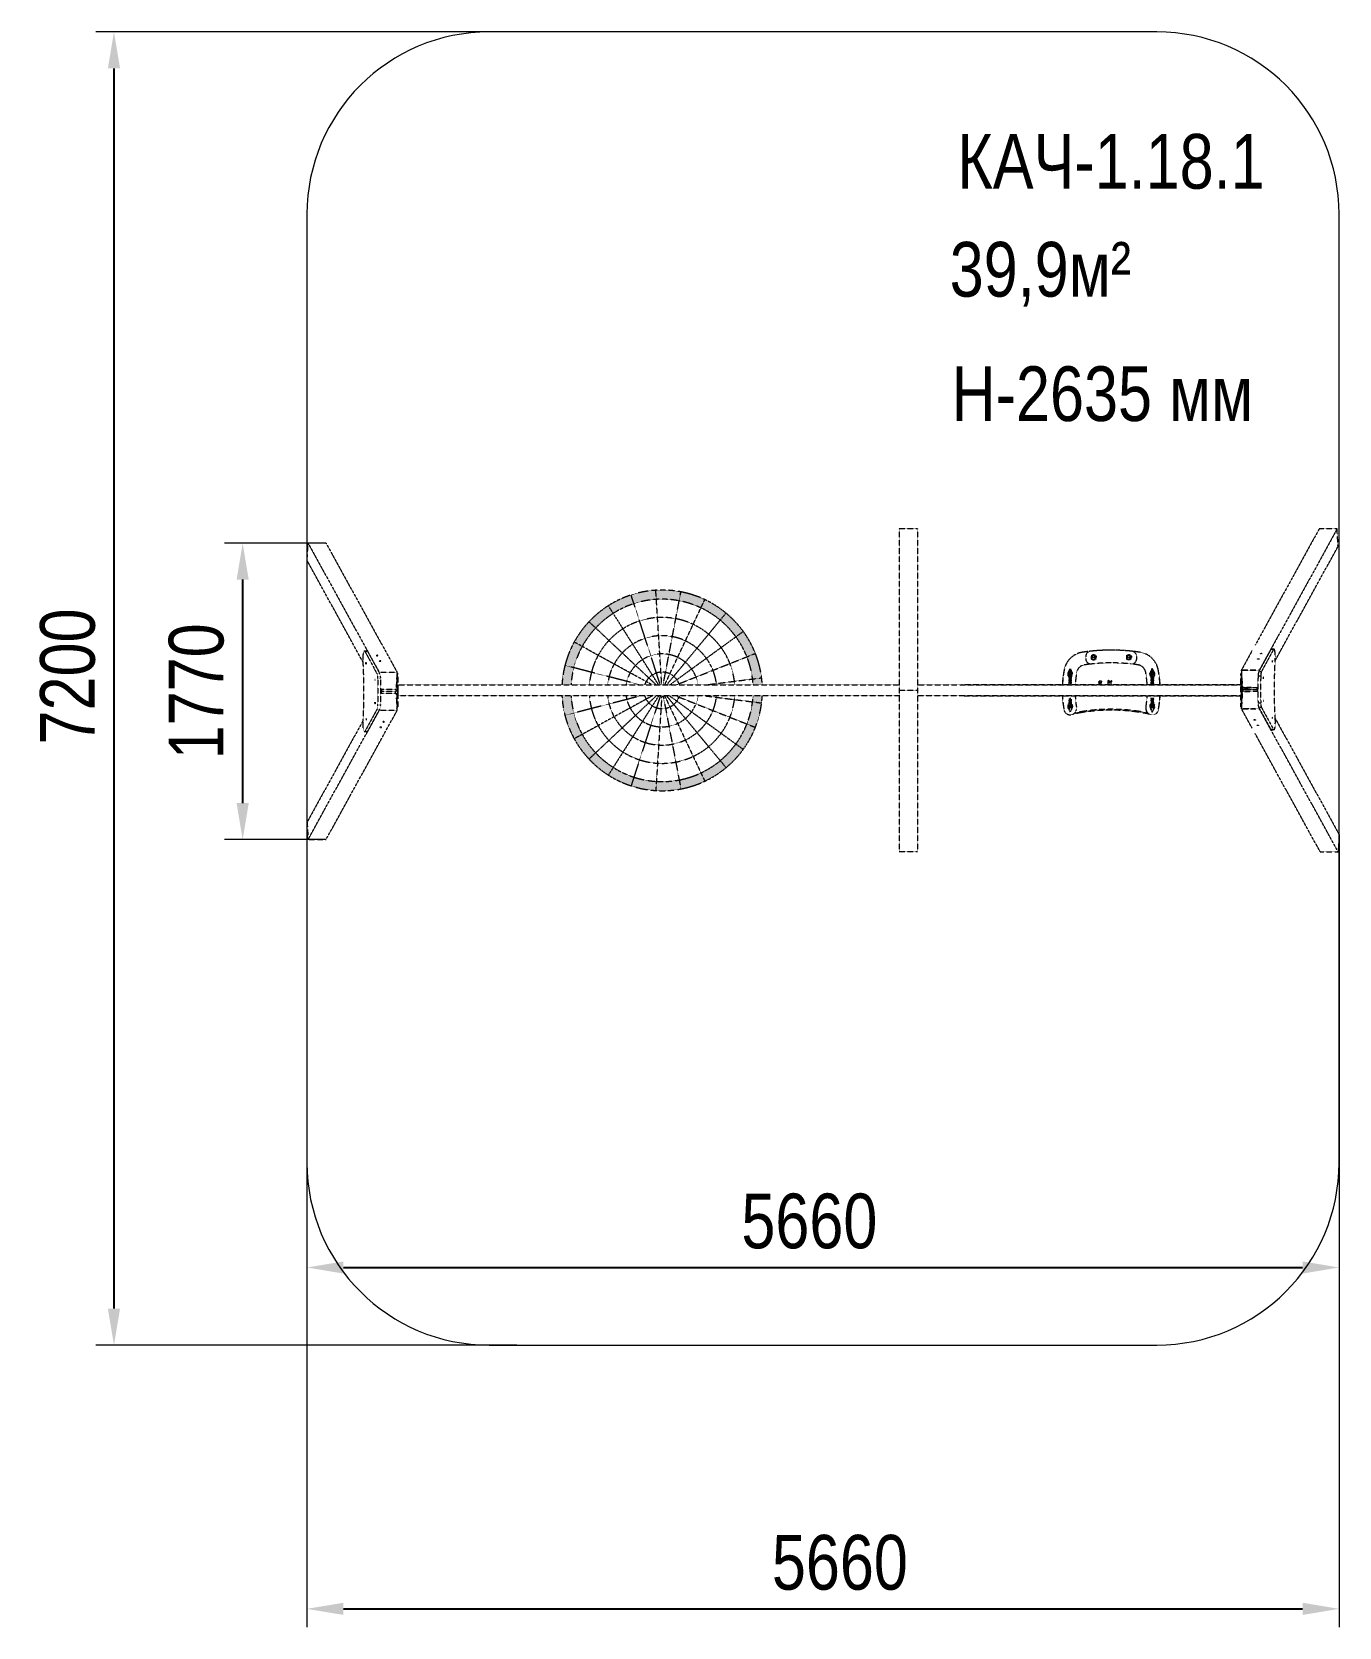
# Model space of a CAD drawing. Header units: millimetres. Extents: x -4452 to 2716, y -4985 to 3761.
import ezdxf

# ---------------------------------------------------------------- set-up
doc = ezdxf.new("R2010")
doc.units = ezdxf.units.MM
doc.linetypes.add('HIDDEN', pattern=[1.905, 1.27, -0.635])
for name, color, linetype in [('DIKOM_ЗОНА', 80, 'Continuous'), ('DIKOM_ОБЪЕКТ', 7, 'Continuous'), ('DIKOM_РАЗМЕР_ЗОНА', 7, 'Continuous'), ('DIKOM_РАЗМЕР_ОБЪЕКТА', 7, 'Continuous')]:
    doc.layers.add(name, color=color, linetype=linetype)
doc.styles.add('style1', font='arialbd.ttf', dxfattribs={"width": 0.8})
doc.dimstyles.new('1-50', dxfattribs={"dimtxt": 300, "dimasz": 200, "dimexe": 100, "dimexo": 0, "dimgap": 100, "dimtad": 1, "dimtxsty": 'style1', "dimcen": 200, "dimclrd": 7, "dimclre": 7, "dimclrt": 7, "dimadec": 1, "dimazin": 2, "dimtfac": 1, "dimtmove": 0, "dimatfit": 2, "dimfxl": 0, "dimlwd": 25, "dimlwe": 18, "dimarcsym": 0})

msp = doc.modelspace()

# ---------------------------------------------------------------- texts
at = {"layer": 'DIKOM_РАЗМЕР_ОБЪЕКТА', "char_height": 300, "width": 2043.0649, "attachment_point": 1, "style": 'style1'}
for s, insert in [('{\\fArial|b0|i0|c204|p34;КАЧ-1.18.1}', (622.206, 3201.516)), ('{\\fArial|b0|i0|c204|p34;39,9м²}', (581.116, 2609.639)), ('{\\fArial|b0|i0|c204|p34;H-2635 мм}', (590.92, 1927.604))]:
    msp.add_mtext(s, dxfattribs=dict(at, insert=insert))

# ---------------------------------------------------------------- blocks, each defined once
blk = doc.blocks.new('*D10')
at = {"layer": 'Defpoints', "color": 0, "transparency": 16777216}
for p in [(-1894.5, 3761.1), (-4001.9, -3438.9), (-1792.2, -3438.9)]:
    blk.add_point(p, dxfattribs=at)
at = {"layer": 'DIKOM_РАЗМЕР_ЗОНА', "color": 7, "lineweight": 18, "transparency": 16777216}
for p, q in [((-1894.5, 3761.1), (-4101.9, 3761.1)), ((-1792.2, -3438.9), (-4101.9, -3438.9))]:
    blk.add_line(p, q, dxfattribs=at)
at = {"layer": 'DIKOM_РАЗМЕР_ЗОНА', "color": 7, "lineweight": 25, "transparency": 16777216}
blk.add_line((-4001.9, 3561.1), (-4001.9, -3238.9), dxfattribs=at)
at = {"layer": 'DIKOM_РАЗМЕР_ЗОНА', "color": 7, "transparency": 16777216}
for points in [[(-4035.2, 3561.1), (-3968.5, 3561.1), (-4001.9, 3761.1)], [(-4035.2, -3238.9), (-3968.5, -3238.9), (-4001.9, -3438.9)]]:
    blk.add_solid(points, dxfattribs=at)
at = {"layer": 'DIKOM_РАЗМЕР_ЗОНА', "color": 7, "transparency": 16777216, "insert": (-4255, 227.1), "char_height": 300, "attachment_point": 5, "rotation": 90, "style": 'style1'}
blk.add_mtext('{\\fArial|b0|i0|c204|p34;7200}', dxfattribs=at)
blk = doc.blocks.new('*D11')
at = {"layer": 'Defpoints', "color": 0, "transparency": 16777216}
for p in [(-2839, 957.9), (-3296.1, -667.1), (-2839, -667.1)]:
    blk.add_point(p, dxfattribs=at)
at = {"layer": 'DIKOM_РАЗМЕР_ОБЪЕКТА', "color": 7, "lineweight": 18, "transparency": 16777216}
for p, q in [((-2839, 957.9), (-3396.1, 957.9)), ((-2839, -667.1), (-3396.1, -667.1))]:
    blk.add_line(p, q, dxfattribs=at)
at = {"layer": 'DIKOM_РАЗМЕР_ОБЪЕКТА', "color": 7, "lineweight": 25, "transparency": 16777216}
blk.add_line((-3296.1, 757.9), (-3296.1, -467.1), dxfattribs=at)
at = {"layer": 'DIKOM_РАЗМЕР_ОБЪЕКТА', "color": 7, "transparency": 16777216}
for points in [[(-3329.4, 757.9), (-3262.8, 757.9), (-3296.1, 957.9)], [(-3329.4, -467.1), (-3262.8, -467.1), (-3296.1, -667.1)]]:
    blk.add_solid(points, dxfattribs=at)
at = {"layer": 'DIKOM_РАЗМЕР_ОБЪЕКТА', "color": 7, "transparency": 16777216, "insert": (-3549.3, 145.4), "char_height": 300, "attachment_point": 5, "rotation": 90, "style": 'style1'}
blk.add_mtext('{\\fArial|b0|i0|c204|p34;1770}', dxfattribs=at)
blk = doc.blocks.new('*D12')
at = {"layer": 'Defpoints', "color": 0, "transparency": 16777216}
for p in [(-2943.6, -639), (2716.4, -639), (2716.4, -3013.5)]:
    blk.add_point(p, dxfattribs=at)
at = {"layer": 'DIKOM_РАЗМЕР_ОБЪЕКТА', "color": 7, "lineweight": 18, "transparency": 16777216}
for p, q in [((-2943.6, -639), (-2943.6, -3113.5)), ((2716.4, -639), (2716.4, -3113.5))]:
    blk.add_line(p, q, dxfattribs=at)
at = {"layer": 'DIKOM_РАЗМЕР_ОБЪЕКТА', "color": 7, "lineweight": 25, "transparency": 16777216}
blk.add_line((-2743.6, -3013.5), (2516.4, -3013.5), dxfattribs=at)
at = {"layer": 'DIKOM_РАЗМЕР_ОБЪЕКТА', "color": 7, "transparency": 16777216}
for points in [[(-2743.6, -2980.1), (-2743.6, -3046.8), (-2943.6, -3013.5)], [(2516.4, -2980.1), (2516.4, -3046.8), (2716.4, -3013.5)]]:
    blk.add_solid(points, dxfattribs=at)
at = {"layer": 'DIKOM_РАЗМЕР_ОБЪЕКТА', "color": 7, "transparency": 16777216, "insert": (-188.5, -2760.3), "char_height": 300, "attachment_point": 5, "style": 'style1'}
blk.add_mtext('{\\fArial|b0|i0|c204|p34;5660}', dxfattribs=at)
blk = doc.blocks.new('*D13')
at = {"layer": 'Defpoints', "color": 0, "transparency": 16777216}
for p in [(-2943.6, -2067.3), (2716.4, -2231.5), (2716.4, -4885.1)]:
    blk.add_point(p, dxfattribs=at)
at = {"layer": 'DIKOM_РАЗМЕР_ЗОНА', "color": 7, "lineweight": 18, "transparency": 16777216}
for p, q in [((-2943.6, -2067.3), (-2943.6, -4985.1)), ((2716.4, -2231.5), (2716.4, -4985.1))]:
    blk.add_line(p, q, dxfattribs=at)
at = {"layer": 'DIKOM_РАЗМЕР_ЗОНА', "color": 7, "lineweight": 25, "transparency": 16777216}
blk.add_line((-2743.6, -4885.1), (2516.4, -4885.1), dxfattribs=at)
at = {"layer": 'DIKOM_РАЗМЕР_ЗОНА', "color": 7, "transparency": 16777216}
for points in [[(-2743.6, -4851.8), (-2743.6, -4918.4), (-2943.6, -4885.1)], [(2516.4, -4851.8), (2516.4, -4918.4), (2716.4, -4885.1)]]:
    blk.add_solid(points, dxfattribs=at)
at = {"layer": 'DIKOM_РАЗМЕР_ЗОНА', "color": 7, "transparency": 16777216, "insert": (-21.2, -4631.9), "char_height": 300, "attachment_point": 5, "style": 'style1'}
blk.add_mtext('{\\fArial|b0|i0|c204|p34;5660}', dxfattribs=at)

# ---------------------------------------------------------------- dimensions: what is measured, and where the dimension line sits
at = {"layer": 'DIKOM_РАЗМЕР_ЗОНА'}
dim = msp.add_linear_dim(base=(-4001.855, -3438.873), p1=(-1894.492, 3761.127), p2=(-1792.22, -3438.873), angle=270, text='{\\fArial|b0|i0|c204|p34;<>}', dimstyle='1-50', dxfattribs=at)
dim.commit()
dim.dimension.update_dxf_attribs({"geometry": '*D10', "text_midpoint": (-4001.855, 227.114), "dimtype": 160})
dim = msp.add_linear_dim(base=(2716.437, -4885.104), p1=(-2943.563, -2067.254), p2=(2716.437, -2231.482), text='{\\fArial|b0|i0|c204|p34;<>}', dimstyle='1-50', dxfattribs=at)
dim.commit()
dim.dimension.update_dxf_attribs({"geometry": '*D13', "text_midpoint": (-21.165, -4885.104), "dimtype": 160})
at = {"layer": 'DIKOM_РАЗМЕР_ОБЪЕКТА'}
dim = msp.add_linear_dim(base=(-3296.108, -667.095), p1=(-2838.971, 957.894), p2=(-2838.971, -667.095), angle=270, text='{\\fArial|b0|i0|c204|p34;1770}', dimstyle='1-50', dxfattribs=at)
dim.commit()
dim.dimension.update_dxf_attribs({"geometry": '*D11', "text_midpoint": (-3296.108, 145.399), "dimtype": 160})
dim = msp.add_linear_dim(base=(2716.437, -3013.455), p1=(-2943.563, -638.986), p2=(2716.437, -638.986), text='{\\fArial|b0|i0|c204|p34;<>}', dimstyle='1-50', dxfattribs=at)
dim.commit()
dim.dimension.update_dxf_attribs({"geometry": '*D12', "text_midpoint": (-188.483, -3013.455), "dimtype": 160})

# ---------------------------------------------------------------- hatches: boundary and pattern name
at = {"layer": 'DIKOM_ОБЪЕКТ', "linetype": 'HIDDEN', "lineweight": 15}
h = msp.add_hatch(color=7, dxfattribs=at)
h.dxf.hatch_style = 1
h.paths.add_polyline_path([(-1545.223, 120.365, 0.94638563), (-446.891, 120.365), (-496.974, 120.365, -0.94117276), (-1495.139, 120.365)])
h.paths.add_polyline_path([(-496.941, 180.365), (-446.861, 180.365, 0.94734289), (-1545.253, 180.365), (-1495.173, 180.365, -0.94222066)])

# ---------------------------------------------------------------- linework, layer by layer
at = {"layer": 'DIKOM_ЗОНА', "color": 3, "lineweight": 15}
msp.add_lwpolyline([(2716.437, -2438.873), (2716.437, 2761.127, 0.41421356), (1716.437, 3761.127), (-1943.563, 3761.127, 0.41421356), (-2943.563, 2761.127), (-2943.563, -2438.873, 0.41421356), (-1943.563, -3438.873), (1716.437, -3438.873, 0.41421356)], format="xyb", close=True, dxfattribs=at)
at = {"layer": 'DIKOM_ОБЪЕКТ', "color": 7, "linetype": 'HIDDEN', "lineweight": 15}
for p, q in [((303.943, 1035.642), (303.943, -734.358)), ((403.943, 1035.642), (303.943, 1035.642)), ((403.943, 1035.642), (403.943, -734.358)), ((2606.96, 1035.642), (2255.699, 397.846)), ((2705.44, 1035.642), (2298.67, 297.055)), ((2705.44, 1035.642), (2606.96, 1035.642)), ((2710.662, 940.27), (2705.44, 1035.642)), ((-2942.674, 862.522), (-2937.452, 957.894)), ((-2937.452, 957.894), (-2610.963, 365.078)), ((-2838.971, 957.894), (-2937.452, 957.894)), ((-2838.971, 957.894), (-2449.785, 251.235)), ((2366.419, 315.216), (2710.662, 940.27)), ((-2635.261, 304.343), (-2942.674, 862.522)), ((-1014.92, 180.365), (-1290.331, 614.344)), ((-1005.714, 180.365), (-1165.768, 672.959)), ((-997.927, 180.365), (-1030.541, 698.754)), ((-990.387, 180.365), (-893.148, 690.11)), ((-982.07, 180.365), (-762.22, 647.57)), ((-1027.708, 180.365), (-1396.404, 526.593)), ((-971.468, 180.365), (-645.986, 573.805)), ((-955.147, 180.365), (-551.748, 473.451)), ((-2628.04, 367.079), (-2613.268, 367.079)), ((-2625.645, 364.914), (-2559.36, 242.011)), ((-2625.645, 364.914), (-2610.873, 364.914)), ((-2610.873, 364.914), (-2544.588, 242.011)), ((-2610.873, 364.914), (-2548.265, 251.235)), ((-1050.122, 180.365), (-1477.321, 415.219)), ((-920.986, 180.365), (-485.427, 352.815)), ((2239.247, 367.974), (2180.729, 261.721)), ((2341.817, 375.399), (2275.532, 252.496)), ((2341.817, 375.399), (2279.21, 261.721)), ((2356.589, 375.399), (2290.304, 252.496)), ((2356.589, 375.399), (2341.817, 375.399)), ((2358.984, 377.564), (2344.212, 377.564)), ((-1111.82, 180.365), (-1527.999, 287.221)), ((1237.754, 265.617), (1237.754, 237.617)), ((1245.754, 237.617), (1245.754, 265.617)), ((1326.782, 335.563), (1326.782, 325.523)), ((1362.654, 333.777), (1363.868, 333.777)), ((1362.654, 330.277), (1362.654, 333.777)), ((1363.921, 330.277), (1362.654, 330.277)), ((1363.108, 330.686), (1363.108, 333.367)), ((1363.108, 333.367), (1363.861, 333.367)), ((1363.876, 330.686), (1363.108, 330.686)), ((1366.244, 333.777), (1366.699, 333.777)), ((1366.244, 330.277), (1366.244, 333.777)), ((1366.699, 330.277), (1366.244, 330.277)), ((1366.699, 333.777), (1366.699, 330.277)), ((1367.517, 333.777), (1367.972, 333.777)), ((1367.517, 330.277), (1367.517, 333.777)), ((1367.972, 330.277), (1367.517, 330.277)), ((1367.972, 333.777), (1367.972, 332.102)), ((1367.972, 331.504), (1367.972, 330.277)), ((1369.764, 333.777), (1370.404, 333.777)), ((1370.438, 330.277), (1369.824, 330.277)), ((1374.608, 333.777), (1375.316, 333.777)), ((1374.608, 330.277), (1374.608, 333.777)), ((1375.063, 330.277), (1374.608, 330.277)), ((1375.063, 333.252), (1375.063, 330.277)), ((1375.077, 333.252), (1375.063, 333.252)), ((1376.053, 330.277), (1375.077, 333.252)), ((1375.316, 333.777), (1376.144, 331.3)), ((1376.512, 330.277), (1376.053, 330.277)), ((1376.303, 330.782), (1376.313, 330.782)), ((1376.5, 331.343), (1377.341, 333.777)), ((1377.508, 333.203), (1376.512, 330.277)), ((1377.341, 333.777), (1377.972, 333.777)), ((1377.517, 333.203), (1377.508, 333.203)), ((1377.517, 330.277), (1377.517, 333.203)), ((1377.972, 330.277), (1377.517, 330.277)), ((1377.972, 333.777), (1377.972, 330.277)), ((1555.835, 333.777), (1557.049, 333.777)), ((1555.835, 330.277), (1555.835, 333.777)), ((1557.102, 330.277), (1555.835, 330.277)), ((1556.289, 330.686), (1556.289, 333.367)), ((1556.289, 333.367), (1557.042, 333.367)), ((1557.057, 330.686), (1556.289, 330.686)), ((1559.426, 333.777), (1559.88, 333.777)), ((1559.426, 330.277), (1559.426, 333.777)), ((1559.88, 330.277), (1559.426, 330.277)), ((1559.88, 333.777), (1559.88, 330.277)), ((1560.699, 333.777), (1561.153, 333.777)), ((1560.699, 330.277), (1560.699, 333.777)), ((1561.153, 330.277), (1560.699, 330.277)), ((1561.153, 333.777), (1561.153, 332.102)), ((1561.153, 331.504), (1561.153, 330.277)), ((1562.945, 333.777), (1563.585, 333.777)), ((1563.619, 330.277), (1563.005, 330.277)), ((1567.789, 333.777), (1568.498, 333.777)), ((1567.789, 330.277), (1567.789, 333.777)), ((1568.244, 330.277), (1567.789, 330.277)), ((1568.244, 333.252), (1568.244, 330.277)), ((1568.258, 333.252), (1568.244, 333.252)), ((1569.234, 330.277), (1568.258, 333.252)), ((1568.498, 333.777), (1569.325, 331.3)), ((1569.693, 330.277), (1569.234, 330.277)), ((1569.485, 330.782), (1569.494, 330.782)), ((1569.681, 331.343), (1570.522, 333.777)), ((1570.689, 333.203), (1569.693, 330.277)), ((1570.522, 333.777), (1571.153, 333.777)), ((1570.699, 333.203), (1570.689, 333.203)), ((1570.699, 330.277), (1570.699, 333.203)), ((1571.153, 330.277), (1570.699, 330.277)), ((1571.153, 333.777), (1571.153, 330.277)), ((1606.725, 325.523), (1606.725, 335.563)), ((1687.754, 265.617), (1687.754, 237.617)), ((1695.754, 237.617), (1695.754, 265.617)), ((-2559.36, 242.011), (-2544.588, 242.011)), ((-2555.819, 218.445), (-2541.047, 218.445)), ((-2548.385, 249.052), (-2548.265, 251.235)), ((-2548.265, 251.235), (-2449.785, 251.235)), ((-2449.785, 251.235), (-2455.007, 155.864)), ((-2450.307, 241.698), (-2449.725, 240.642)), ((-2449.951, 248.204), (-2445.786, 240.642)), ((-2445.786, 240.642), (-2449.725, 240.642)), ((-2449.725, 240.642), (-2449.725, 60.642)), ((-2445.786, 240.642), (-2445.786, 60.642)), ((-2445.786, 180.642), (307.882, 180.642)), ((-2445.786, 180.642), (-2445.786, 120.642)), ((-760.777, 180.365), (-451.191, 219.474)), ((403.943, 180.642), (2185.168, 180.642)), ((2185.168, 180.642), (646.777, 180.642)), ((1228.157, 245.514), (1228.325, 233.604)), ((1233.754, 222.735), (1233.754, 218.427)), ((1233.754, 208.376), (1233.754, 204.068)), ((1233.754, 194.017), (1233.754, 189.709)), ((1234.314, 234.43), (1234.157, 245.598)), ((1237.754, 218.974), (1237.754, 222.735)), ((1237.754, 204.615), (1237.754, 208.376)), ((1237.754, 190.256), (1237.754, 194.017)), ((1239.754, 235.915), (1239.754, 235.515)), ((1239.754, 235.515), (1239.754, 231.207)), ((1239.754, 231.207), (1239.754, 221.556)), ((1239.754, 221.556), (1239.754, 221.156)), ((1239.754, 221.156), (1239.754, 216.848)), ((1239.754, 216.848), (1239.754, 207.196)), ((1239.754, 207.196), (1239.754, 206.797)), ((1239.754, 206.797), (1239.754, 202.489)), ((1239.754, 202.489), (1239.754, 192.837)), ((1239.754, 192.837), (1239.754, 192.437)), ((1239.754, 192.437), (1239.754, 188.13)), ((1243.754, 235.515), (1243.754, 235.915)), ((1243.754, 231.207), (1243.754, 235.515)), ((1243.754, 221.556), (1243.754, 231.207)), ((1243.754, 221.156), (1243.754, 221.556)), ((1243.754, 216.848), (1243.754, 221.156)), ((1243.754, 207.196), (1243.754, 216.848)), ((1243.754, 206.797), (1243.754, 207.196)), ((1243.754, 202.489), (1243.754, 206.797)), ((1243.754, 192.837), (1243.754, 202.489)), ((1243.754, 192.437), (1243.754, 192.837)), ((1243.754, 188.13), (1243.754, 192.437)), ((1245.754, 222.735), (1245.755, 222.795)), ((1245.754, 222.735), (1245.754, 218.971)), ((1245.754, 208.376), (1245.755, 208.436)), ((1245.754, 208.376), (1245.754, 204.611)), ((1245.754, 194.017), (1245.755, 194.076)), ((1245.754, 194.017), (1245.754, 190.252)), ((1249.194, 245.344), (1247.181, 242.076)), ((1247.181, 242.076), (1247.249, 237.172)), ((1249.263, 240.44), (1247.249, 237.172)), ((1247.249, 237.172), (1248.299, 235.47)), ((1248.157, 245.542), (1248.183, 243.703)), ((1248.275, 237.135), (1248.314, 234.412)), ((1248.661, 251.035), (1248.754, 251.617)), ((1253.22, 245.35), (1249.194, 245.344)), ((1249.263, 240.44), (1249.194, 245.344)), ((1253.289, 240.446), (1249.263, 240.44)), ((1249.754, 218.427), (1249.754, 222.735)), ((1249.754, 204.068), (1249.754, 208.376)), ((1249.754, 189.709), (1249.754, 194.017)), ((1253.289, 240.446), (1253.22, 245.35)), ((1255.232, 242.087), (1253.22, 245.35)), ((1255.301, 237.183), (1253.289, 240.446)), ((1254.182, 243.789), (1254.157, 245.626)), ((1254.324, 233.717), (1254.275, 237.22)), ((1254.298, 235.556), (1255.301, 237.183)), ((1255.301, 237.183), (1255.232, 242.087)), ((1396.325, 180.642), (1400.53, 200.51)), ((1404.455, 195.589), (1401.333, 180.642)), ((1402.935, 202.428), (1411.409, 202.428)), ((1411.757, 180.642), (1409.567, 195.568)), ((1413.711, 200.489), (1416.696, 180.642)), ((1449.99, 180.642), (1449.99, 203.096)), ((1451.958, 205.063), (1452.944, 205.063)), ((1454.912, 203.096), (1454.912, 191.992)), ((1456.199, 191.512), (1465.391, 202.064)), ((1464.102, 190.379), (1468.764, 180.642)), ((1469.115, 198.849), (1464.54, 193.645)), ((1468.169, 202.266), (1468.914, 201.625)), ((1678.206, 237.469), (1678.275, 242.616)), ((1680.22, 240.706), (1678.206, 237.469)), ((1678.206, 237.469), (1679.21, 235.849)), ((1680.289, 245.854), (1678.275, 242.616)), ((1679.232, 237.5), (1679.183, 233.824)), ((1679.351, 246.324), (1679.323, 244.301)), ((1680.22, 240.706), (1680.289, 245.854)), ((1684.246, 240.698), (1680.22, 240.706)), ((1684.315, 245.845), (1680.289, 245.854)), ((1683.754, 222.536), (1683.754, 218.228)), ((1683.754, 208.177), (1683.754, 203.869)), ((1683.754, 193.817), (1683.754, 189.51)), ((1684.246, 240.698), (1684.315, 245.845)), ((1686.258, 237.451), (1684.246, 240.698)), ((1686.327, 242.598), (1684.315, 245.845)), ((1685.192, 234.43), (1685.232, 237.42)), ((1685.21, 235.766), (1686.258, 237.451)), ((1685.323, 244.218), (1685.35, 246.243)), ((1686.327, 242.598), (1686.258, 237.451)), ((1687.754, 218.775), (1687.754, 222.536)), ((1687.754, 204.415), (1687.754, 208.177)), ((1687.754, 190.056), (1687.754, 193.817)), ((1689.754, 235.715), (1689.754, 235.315)), ((1689.754, 235.315), (1689.754, 231.008)), ((1689.754, 231.008), (1689.754, 221.356)), ((1689.754, 221.356), (1689.754, 220.956)), ((1689.754, 220.956), (1689.754, 216.649)), ((1689.754, 216.649), (1689.754, 206.997)), ((1689.754, 206.997), (1689.754, 206.597)), ((1689.754, 206.597), (1689.754, 202.289)), ((1689.754, 202.289), (1689.754, 192.638)), ((1689.754, 192.638), (1689.754, 192.238)), ((1689.754, 192.238), (1689.754, 187.93)), ((1693.754, 235.315), (1693.754, 235.715)), ((1693.754, 231.008), (1693.754, 235.315)), ((1693.754, 221.356), (1693.754, 231.008)), ((1693.754, 220.956), (1693.754, 221.356)), ((1693.754, 216.649), (1693.754, 220.956)), ((1693.754, 206.997), (1693.754, 216.649)), ((1693.754, 206.597), (1693.754, 206.997)), ((1693.754, 202.289), (1693.754, 206.597)), ((1693.754, 192.638), (1693.754, 202.289)), ((1693.754, 192.238), (1693.754, 192.638)), ((1693.754, 187.93), (1693.754, 192.238)), ((1695.754, 245.904), (1696.448, 246.556)), ((1695.754, 222.536), (1695.754, 218.771)), ((1695.754, 208.177), (1695.754, 204.412)), ((1695.754, 193.817), (1695.754, 190.053)), ((1699.35, 246.281), (1699.192, 234.433)), ((1699.754, 218.228), (1699.754, 222.536)), ((1699.754, 203.869), (1699.754, 208.177)), ((1699.754, 189.51), (1699.754, 193.817)), ((1705.182, 233.701), (1705.35, 246.201)), ((2181.417, 249.152), (2176.73, 240.642)), ((2176.73, 240.642), (2180.669, 240.642)), ((2176.73, 60.642), (2176.73, 240.642)), ((2181.251, 252.183), (2180.669, 251.127)), ((2180.669, 251.127), (2180.669, 71.127)), ((2180.669, 240.642), (2181.773, 242.646)), ((2180.669, 60.642), (2180.669, 240.642)), ((2180.729, 261.721), (2279.21, 261.721)), ((2185.951, 166.349), (2180.729, 261.721)), ((2180.729, 261.721), (2185.951, 166.349)), ((2279.21, 261.721), (2180.729, 261.721)), ((2286.764, 228.93), (2271.991, 228.93)), ((2290.304, 252.496), (2275.532, 252.496)), ((2279.329, 259.538), (2279.21, 261.721)), ((-2455.007, 155.864), (-2540.006, 155.864)), ((-2540.005, 134.935), (-2455.007, 134.935)), ((-2534.209, 153.05), (-2539.985, 142.561)), ((-2533.791, 145.42), (-2539.566, 134.935)), ((-2534.209, 148.234), (-2538.411, 155.864)), ((-2533.791, 155.864), (-2534.209, 148.234)), ((-2534.209, 153.05), (-2533.791, 145.42)), ((-2455.007, 155.864), (-2533.791, 155.864)), ((-2455.007, 145.42), (-2533.791, 145.42)), ((-2460.781, 134.935), (-2455.007, 145.42)), ((-2455.007, 134.935), (-2449.785, 39.563)), ((307.882, 120.642), (-2445.786, 120.642)), ((-1113.979, 120.365), (-1527.999, 14.062)), ((-1051.131, 120.365), (-1477.321, -113.935)), ((-1028.299, 120.365), (-1396.404, -225.309)), ((-1015.271, 120.365), (-1290.331, -313.06)), ((-1005.895, 120.365), (-1165.768, -371.675)), ((-997.962, 120.365), (-1030.541, -397.471)), ((-990.281, 120.365), (-893.148, -388.827)), ((-981.81, 120.365), (-762.22, -346.286)), ((-971.009, 120.365), (-645.986, -272.521)), ((-954.384, 120.365), (-551.748, -172.168)), ((-919.585, 120.365), (-485.427, -51.531)), ((-756.388, 120.365), (-451.191, 81.809)), ((403.943, 150.642), (303.943, 150.642)), ((2184.594, 120.642), (403.943, 120.642)), ((646.777, 120.642), (2184.594, 120.642)), ((1233.754, 99.365), (1233.754, 95.057)), ((1237.754, 95.057), (1237.754, 98.822)), ((1239.754, 110.596), (1239.754, 100.944)), ((1239.754, 100.944), (1239.754, 96.636)), ((1239.754, 96.636), (1239.754, 96.237)), ((1239.754, 96.237), (1239.754, 86.585)), ((1243.754, 100.944), (1243.754, 110.596)), ((1243.754, 96.636), (1243.754, 100.944)), ((1243.754, 96.237), (1243.754, 96.636)), ((1243.754, 86.585), (1243.754, 96.237)), ((1245.754, 98.818), (1245.754, 95.057)), ((1249.754, 95.057), (1249.754, 99.365)), ((1683.754, 99.165), (1683.754, 94.858)), ((1687.754, 94.858), (1687.753, 94.798)), ((1687.754, 94.858), (1687.754, 98.622)), ((1689.754, 110.396), (1689.754, 100.745)), ((1689.754, 100.745), (1689.754, 96.437)), ((1689.754, 96.437), (1689.754, 96.037)), ((1689.754, 96.037), (1689.754, 86.386)), ((1693.754, 100.745), (1693.754, 110.396)), ((1693.754, 96.437), (1693.754, 100.745)), ((1693.754, 96.037), (1693.754, 96.437)), ((1693.754, 86.386), (1693.754, 96.037)), ((1695.754, 98.619), (1695.754, 94.858)), ((1699.754, 94.858), (1699.754, 99.165)), ((2180.729, 50.049), (2185.951, 145.42)), ((2185.951, 145.42), (2180.729, 50.049)), ((2185.951, 166.349), (2236.183, 166.349)), ((2236.183, 166.349), (2185.951, 166.349)), ((2185.951, 166.349), (2264.735, 166.349)), ((2185.951, 166.349), (2270.95, 166.349)), ((2185.951, 155.905), (2264.735, 155.905)), ((2191.725, 145.42), (2185.951, 155.905)), ((2185.951, 145.42), (2236.183, 145.42)), ((2185.951, 145.42), (2236.183, 145.42)), ((2270.949, 145.42), (2185.951, 145.42)), ((2186.368, 158.719), (2235.704, 158.719)), ((2235.704, 153.05), (2186.368, 153.05)), ((2264.735, 166.349), (2265.153, 158.719)), ((2265.153, 163.535), (2264.735, 155.905)), ((2264.735, 155.905), (2270.51, 145.42)), ((2265.153, 158.719), (2269.355, 166.349)), ((2265.153, 163.535), (2270.929, 153.047)), ((-2838.971, -667.095), (-2449.785, 39.563)), ((-2559.415, 47.311), (-2625.77, -74.342)), ((-2544.643, 47.311), (-2610.998, -74.342)), ((-2610.998, -74.342), (-2548.265, 39.563)), ((-2559.415, 47.311), (-2544.643, 47.311)), ((-2555.861, 70.81), (-2541.089, 70.81)), ((-2548.265, 39.563), (-2548.32, 40.568)), ((-2449.785, 39.563), (-2548.265, 39.563)), ((-2449.725, 60.642), (-2450.829, 58.638)), ((-2450.473, 52.132), (-2445.786, 60.642)), ((-2445.786, 60.642), (-2449.725, 60.642)), ((1228.325, 69.533), (1228.157, 57.033)), ((1233.754, 85.006), (1233.754, 80.698)), ((1234.157, 56.953), (1234.316, 68.8)), ((1237.754, 80.698), (1237.754, 84.462)), ((1237.754, 65.617), (1237.754, 37.617)), ((1239.754, 86.585), (1239.754, 82.277)), ((1239.754, 82.277), (1239.754, 81.877)), ((1239.754, 81.877), (1239.754, 72.226)), ((1239.754, 72.226), (1239.754, 67.918)), ((1239.754, 67.918), (1239.754, 67.518)), ((1243.754, 82.277), (1243.754, 86.585)), ((1243.754, 81.877), (1243.754, 82.277)), ((1243.754, 72.226), (1243.754, 81.877)), ((1243.754, 67.918), (1243.754, 72.226)), ((1243.754, 67.518), (1243.754, 67.918)), ((1245.754, 84.459), (1245.754, 80.698)), ((1245.754, 37.617), (1245.754, 65.617)), ((1246.225, 56.887), (1245.754, 57.329)), ((1247.181, 60.635), (1247.249, 65.782)), ((1247.181, 60.635), (1249.192, 57.389)), ((1248.298, 67.467), (1247.249, 65.782)), ((1247.249, 65.782), (1249.261, 62.536)), ((1248.184, 59.015), (1248.157, 56.99)), ((1248.315, 68.804), (1248.275, 65.814)), ((1249.261, 62.536), (1249.192, 57.389)), ((1249.192, 57.389), (1253.218, 57.38)), ((1249.261, 62.536), (1253.287, 62.527)), ((1249.754, 80.698), (1249.754, 85.006)), ((1253.287, 62.527), (1253.218, 57.38)), ((1253.218, 57.38), (1255.232, 60.618)), ((1253.287, 62.527), (1255.301, 65.765)), ((1254.157, 56.91), (1254.184, 58.933)), ((1254.275, 65.733), (1254.324, 69.41)), ((1255.301, 65.765), (1254.297, 67.385)), ((1255.301, 65.765), (1255.232, 60.618)), ((1679.209, 67.677), (1678.206, 66.051)), ((1678.206, 66.051), (1680.218, 62.788)), ((1678.206, 66.051), (1678.275, 61.147)), ((1678.275, 61.147), (1680.287, 57.884)), ((1679.183, 69.517), (1679.232, 66.014)), ((1679.325, 59.445), (1679.351, 57.607)), ((1680.218, 62.788), (1684.244, 62.794)), ((1680.218, 62.788), (1680.287, 57.884)), ((1680.287, 57.884), (1684.313, 57.89)), ((1683.754, 84.806), (1683.754, 80.498)), ((1684.244, 62.794), (1686.258, 66.062)), ((1684.244, 62.794), (1684.313, 57.89)), ((1684.313, 57.89), (1686.327, 61.158)), ((1685.232, 66.098), (1685.193, 68.821)), ((1686.258, 66.062), (1685.208, 67.764)), ((1685.35, 57.692), (1685.324, 59.531)), ((1686.327, 61.158), (1686.258, 66.062)), ((1687.754, 80.498), (1687.753, 80.439)), ((1687.754, 80.498), (1687.754, 84.263)), ((1687.754, 65.617), (1687.754, 37.617)), ((1689.754, 86.386), (1689.754, 82.078)), ((1689.754, 82.078), (1689.754, 81.678)), ((1689.754, 81.678), (1689.754, 72.026)), ((1689.754, 72.026), (1689.754, 67.719)), ((1689.754, 67.719), (1689.754, 67.319)), ((1693.754, 82.078), (1693.754, 86.386)), ((1693.754, 81.678), (1693.754, 82.078)), ((1693.754, 72.026), (1693.754, 81.678)), ((1693.754, 67.719), (1693.754, 72.026)), ((1693.754, 67.319), (1693.754, 67.719)), ((1695.754, 84.26), (1695.754, 80.498)), ((1695.754, 37.617), (1695.754, 65.617)), ((1698.754, 51.617), (1698.715, 51.859)), ((1699.193, 68.803), (1699.35, 57.635)), ((1699.754, 80.498), (1699.754, 84.806)), ((1705.35, 57.72), (1705.182, 69.629)), ((2176.73, 60.642), (2180.669, 60.642)), ((2180.895, 53.08), (2176.73, 60.642)), ((2180.669, 71.127), (2181.773, 69.123)), ((2181.251, 59.586), (2180.669, 60.642)), ((2256.047, 50.049), (2180.729, 50.049)), ((2239.247, -56.204), (2180.729, 50.049)), ((2180.729, 50.049), (2279.21, 50.049)), ((2286.805, 81.295), (2272.033, 81.295)), ((2290.359, 57.796), (2275.587, 57.796)), ((2275.587, 57.796), (2341.942, -63.856)), ((2279.21, 50.049), (2279.264, 51.053)), ((2341.942, -63.856), (2279.21, 50.049)), ((2290.359, 57.796), (2356.714, -63.856)), ((2711.215, -734.358), (2301.437, 9.69)), ((-2635.359, -13.722), (-2942.674, -571.724)), ((-2937.452, -667.095), (-2611.039, -74.417)), ((-2613.368, -76.462), (-2628.14, -76.462)), ((-2625.77, -74.342), (-2610.998, -74.342)), ((2612.734, -734.358), (2255.699, -86.077)), ((2356.714, -63.856), (2341.942, -63.856)), ((2344.312, -65.977), (2359.085, -65.977)), ((2366.423, -3.455), (2716.437, -638.986)), ((-2942.674, -571.724), (-2937.452, -667.095)), ((-2937.452, -667.095), (-2838.971, -667.095)), ((2716.437, -638.986), (2711.215, -734.358)), ((403.943, -734.358), (303.943, -734.358)), ((2612.734, -734.358), (2711.215, -734.358))]:
    msp.add_line(p, q, dxfattribs=at)
at = {"layer": 'DIKOM_ОБЪЕКТ', "color": 7, "linetype": 'HIDDEN', "lineweight": 15, "flags": 128}
for points in [[(-2635.48, 308.329), (-2635.667, 312.296), (-2635.79, 316.344), (-2635.849, 320.44), (-2635.842, 324.55), (-2635.77, 328.639), (-2635.634, 332.674), (-2635.435, 336.62), (-2635.173, 340.445), (-2634.853, 344.117), (-2634.475, 347.605), (-2634.044, 350.88), (-2633.563, 353.914), (-2633.035, 356.683), (-2632.466, 359.164), (-2631.86, 361.335), (-2631.222, 363.178), (-2630.558, 364.679), (-2629.872, 365.824), (-2629.172, 366.605), (-2628.461, 367.014), (-2627.748, 367.048), (-2627.037, 366.707), (-2626.334, 365.993), (-2625.645, 364.914)], [(2290.637, 353.996), (2291.856, 353.942), (2292.915, 353.782), (2293.73, 353.53), (2294.233, 353.206), (2294.385, 352.836), (2294.173, 352.451), (2293.614, 352.081), (2292.754, 351.757), (2291.661, 351.505), (2290.426, 351.345), (2289.147, 351.29), (2287.928, 351.345), (2286.869, 351.505), (2286.055, 351.757), (2285.551, 352.081), (2285.4, 352.451), (2285.612, 352.836), (2286.171, 353.206), (2287.031, 353.53), (2288.123, 353.782), (2289.359, 353.942), (2290.637, 353.996)], [(2366.424, 318.814), (2366.611, 322.781), (2366.734, 326.829), (2366.793, 330.925), (2366.786, 335.035), (2366.714, 339.125), (2366.578, 343.159), (2366.379, 347.105), (2366.117, 350.93), (2365.797, 354.602), (2365.419, 358.09), (2364.988, 361.365), (2364.507, 364.399), (2363.979, 367.168), (2363.41, 369.649), (2362.804, 371.82), (2362.166, 373.663), (2361.502, 375.164), (2360.816, 376.309), (2360.116, 377.09), (2359.405, 377.499), (2358.692, 377.533), (2357.981, 377.192), (2357.278, 376.479), (2356.589, 375.399)], [(-2635.573, -17.572), (-2634.863, -4.389), (-2634.212, 8.895), (-2633.622, 22.272), (-2633.093, 35.733), (-2632.625, 49.268), (-2632.217, 62.869), (-2631.872, 76.527), (-2631.588, 90.232), (-2631.366, 103.974), (-2631.206, 117.746), (-2631.109, 131.536), (-2631.074, 145.337), (-2631.101, 159.138), (-2631.191, 172.93), (-2631.342, 186.704), (-2631.556, 200.451), (-2631.833, 214.161), (-2632.17, 227.825), (-2632.57, 241.434), (-2633.03, 254.978), (-2633.553, 268.449), (-2634.135, 281.837), (-2634.778, 295.133), (-2635.48, 308.329)], [(-2619.862, 303.65), (-2619.642, 303.465), (-2619.44, 302.932), (-2619.272, 302.091), (-2619.152, 301.013), (-2619.09, 299.783), (-2619.09, 298.502), (-2619.153, 297.274), (-2619.274, 296.198), (-2619.442, 295.36), (-2619.645, 294.83), (-2619.865, 294.65), (-2620.085, 294.834), (-2620.287, 295.368), (-2620.455, 296.209), (-2620.575, 297.287), (-2620.637, 298.517), (-2620.637, 299.798), (-2620.573, 301.026), (-2620.453, 302.102), (-2620.285, 302.94), (-2620.082, 303.47), (-2619.862, 303.65)], [(-2559.693, 343.511), (-2560.912, 343.457), (-2561.971, 343.296), (-2562.786, 343.044), (-2563.289, 342.72), (-2563.441, 342.351), (-2563.229, 341.966), (-2562.67, 341.596), (-2561.81, 341.272), (-2560.717, 341.02), (-2559.482, 340.86), (-2558.203, 340.805), (-2556.984, 340.86), (-2555.925, 341.02), (-2555.111, 341.272), (-2554.607, 341.596), (-2554.456, 341.966), (-2554.667, 342.351), (-2555.227, 342.72), (-2556.087, 343.044), (-2557.179, 343.296), (-2558.414, 343.457), (-2559.693, 343.511)], [(-2543.132, 313.441), (-2544.351, 313.386), (-2545.41, 313.226), (-2546.224, 312.974), (-2546.728, 312.65), (-2546.88, 312.28), (-2546.668, 311.895), (-2546.109, 311.525), (-2545.248, 311.201), (-2544.156, 310.949), (-2542.921, 310.789), (-2541.642, 310.734), (-2540.423, 310.789), (-2539.364, 310.949), (-2538.55, 311.201), (-2538.046, 311.525), (-2537.894, 311.895), (-2538.106, 312.28), (-2538.665, 312.65), (-2539.526, 312.974), (-2540.618, 313.226), (-2541.853, 313.386), (-2543.132, 313.441)], [(1365.108, 332.056), (1365.027, 331.406), (1364.888, 331.103), (1364.709, 330.9), (1364.417, 330.744), (1363.987, 330.688), (1363.876, 330.686)], [(1365.563, 332.046), (1365.412, 331.171), (1365.196, 330.779), (1364.936, 330.529), (1364.612, 330.373), (1363.921, 330.277)], [(1367.972, 332.102), (1368.293, 332.402), (1369.579, 333.604), (1369.764, 333.777)], [(1368.565, 332.059), (1368.33, 331.839), (1367.972, 331.504)], [(1369.824, 330.277), (1369.632, 330.549), (1368.862, 331.638), (1368.565, 332.059)], [(1368.902, 332.372), (1369.098, 332.556), (1369.884, 333.29), (1370.163, 333.552), (1370.404, 333.777)], [(1370.438, 330.277), (1370.242, 330.544), (1370.163, 330.651), (1370.014, 330.854), (1369.42, 331.666), (1368.902, 332.372)], [(1558.289, 332.056), (1558.208, 331.406), (1558.069, 331.103), (1557.891, 330.9), (1557.599, 330.744), (1557.168, 330.688), (1557.057, 330.686)], [(1558.744, 332.046), (1558.593, 331.171), (1558.378, 330.779), (1558.117, 330.529), (1557.794, 330.373), (1557.102, 330.277)], [(1561.153, 332.102), (1561.474, 332.402), (1562.76, 333.604), (1562.945, 333.777)], [(1561.746, 332.059), (1561.512, 331.839), (1561.153, 331.504)], [(1563.005, 330.277), (1562.813, 330.549), (1562.043, 331.638), (1561.746, 332.059)], [(1562.083, 332.372), (1562.279, 332.556), (1563.065, 333.29), (1563.344, 333.552), (1563.585, 333.777)], [(1563.619, 330.277), (1563.423, 330.544), (1563.344, 330.651), (1563.196, 330.854), (1562.601, 331.666), (1562.083, 332.372)], [(2274.076, 323.926), (2275.295, 323.871), (2276.354, 323.711), (2277.168, 323.459), (2277.672, 323.135), (2277.824, 322.765), (2277.612, 322.38), (2277.053, 322.011), (2276.192, 321.687), (2275.1, 321.434), (2273.865, 321.274), (2272.586, 321.22), (2271.367, 321.274), (2270.308, 321.434), (2269.494, 321.687), (2268.99, 322.011), (2268.838, 322.38), (2269.051, 322.765), (2269.609, 323.135), (2270.47, 323.459), (2271.562, 323.711), (2272.797, 323.871), (2274.076, 323.926)], [(2350.806, 314.135), (2350.586, 313.951), (2350.384, 313.417), (2350.216, 312.576), (2350.096, 311.498), (2350.034, 310.268), (2350.034, 308.988), (2350.097, 307.759), (2350.218, 306.683), (2350.386, 305.845), (2350.589, 305.315), (2350.809, 305.135), (2351.029, 305.319), (2351.231, 305.854), (2351.399, 306.694), (2351.519, 307.773), (2351.581, 309.002), (2351.581, 310.283), (2351.518, 311.511), (2351.397, 312.588), (2351.229, 313.425), (2351.026, 313.955), (2350.806, 314.135)], [(2366.517, -7.086), (2365.807, 6.096), (2365.157, 19.38), (2364.566, 32.757), (2364.037, 46.218), (2363.569, 59.753), (2363.161, 73.355), (2362.816, 87.012), (2362.532, 100.717), (2362.31, 114.46), (2362.151, 128.231), (2362.053, 142.021), (2362.018, 155.822), (2362.045, 169.623), (2362.135, 183.415), (2362.286, 197.189), (2362.501, 210.936), (2362.777, 224.646), (2363.114, 238.31), (2363.514, 251.919), (2363.974, 265.463), (2364.497, 278.934), (2365.079, 292.322), (2365.722, 305.618), (2366.424, 318.814)], [(-2570.205, 212.97), (-2569.984, 212.786), (-2569.782, 212.252), (-2569.614, 211.411), (-2569.494, 210.333), (-2569.432, 209.103), (-2569.433, 207.822), (-2569.496, 206.594), (-2569.616, 205.518), (-2569.785, 204.68), (-2569.987, 204.15), (-2570.207, 203.97), (-2570.427, 204.154), (-2570.629, 204.688), (-2570.797, 205.529), (-2570.917, 206.607), (-2570.98, 207.837), (-2570.979, 209.118), (-2570.916, 210.346), (-2570.796, 211.423), (-2570.627, 212.26), (-2570.425, 212.79), (-2570.205, 212.97)], [(-2559.36, 242.011), (-2558.828, 240.839), (-2558.323, 239.34), (-2557.848, 237.533), (-2557.411, 235.439), (-2557.016, 233.083), (-2556.668, 230.493), (-2556.371, 227.7), (-2556.129, 224.737), (-2555.944, 221.64), (-2555.819, 218.445)], [(-2555.819, 218.445), (-2555.465, 205.115), (-2555.182, 191.729), (-2554.971, 178.3), (-2554.831, 164.839), (-2554.763, 151.36), (-2554.767, 137.875), (-2554.842, 124.397), (-2554.99, 110.939), (-2555.209, 97.514), (-2555.5, 84.133), (-2555.861, 70.81)], [(-2544.588, 242.011), (-2544.056, 240.839), (-2543.551, 239.34), (-2543.076, 237.533), (-2542.639, 235.439), (-2542.244, 233.083), (-2541.896, 230.493), (-2541.599, 227.7), (-2541.357, 224.737), (-2541.172, 221.64), (-2541.047, 218.445)], [(-2541.047, 218.445), (-2540.693, 205.115), (-2540.41, 191.729), (-2540.199, 178.3), (-2540.059, 164.839), (-2539.991, 151.36), (-2539.995, 137.875), (-2540.071, 124.397), (-2540.218, 110.939), (-2540.437, 97.514), (-2540.728, 84.133), (-2541.089, 70.81)], [(1237.754, 251.871), (1236.539, 251.722), (1234.763, 251.368), (1233.103, 250.884), (1231.57, 250.238), (1230.305, 249.461), (1229.384, 248.627), (1228.725, 247.711), (1228.308, 246.697), (1228.157, 245.514)], [(1228.325, 233.604), (1228.484, 232.51), (1228.902, 231.509), (1229.525, 230.64), (1230.353, 229.866), (1231.444, 229.153), (1232.872, 228.497), (1234.558, 227.96), (1236.364, 227.569), (1238.249, 227.311), (1239.754, 227.208)], [(1239.754, 226.769), (1239.435, 226.741), (1238.016, 226.486), (1236.707, 226.094), (1235.517, 225.52), (1234.698, 224.882), (1234.145, 224.17), (1233.822, 223.35), (1233.754, 222.735)], [(1233.754, 218.427), (1233.9, 217.534), (1234.287, 216.769), (1234.853, 216.133), (1235.627, 215.576), (1236.701, 215.071), (1238.058, 214.667), (1239.522, 214.41), (1239.754, 214.391)], [(1239.754, 212.41), (1239.435, 212.382), (1238.016, 212.127), (1236.707, 211.734), (1235.517, 211.161), (1234.698, 210.523), (1234.145, 209.811), (1233.822, 208.99), (1233.754, 208.376)], [(1233.754, 204.068), (1233.9, 203.174), (1234.287, 202.41), (1234.853, 201.774), (1235.627, 201.217), (1236.701, 200.712), (1238.058, 200.308), (1239.522, 200.051), (1239.754, 200.032)], [(1239.754, 198.051), (1239.435, 198.023), (1238.016, 197.767), (1236.707, 197.375), (1235.517, 196.802), (1234.698, 196.164), (1234.145, 195.452), (1233.822, 194.631), (1233.754, 194.017)], [(1233.754, 189.709), (1233.9, 188.815), (1234.287, 188.051), (1234.853, 187.415), (1235.627, 186.858), (1236.701, 186.353), (1238.058, 185.949), (1239.522, 185.692), (1239.754, 185.673)], [(1239.754, 233.217), (1239.368, 233.235), (1237.873, 233.403), (1236.538, 233.651), (1235.432, 233.954), (1234.621, 234.267), (1234.186, 234.498), (1234.014, 234.621), (1234.026, 234.607)], [(1239.754, 218.425), (1238.983, 218.559), (1238.17, 218.793), (1237.713, 218.991), (1237.527, 219.109), (1237.538, 219.095)], [(1239.754, 204.066), (1238.983, 204.2), (1238.17, 204.434), (1237.713, 204.632), (1237.527, 204.75), (1237.538, 204.736)], [(1239.754, 189.707), (1238.983, 189.84), (1238.17, 190.075), (1237.713, 190.273), (1237.527, 190.39), (1237.538, 190.376)], [(1243.754, 227.26), (1244.072, 227.278), (1245.942, 227.509), (1247.719, 227.862), (1249.378, 228.347), (1250.912, 228.993), (1252.177, 229.769), (1253.097, 230.604), (1253.756, 231.52), (1254.173, 232.534), (1254.324, 233.717)], [(1249.754, 222.735), (1249.607, 223.629), (1249.22, 224.394), (1248.654, 225.029), (1247.88, 225.587), (1246.806, 226.091), (1245.449, 226.496), (1243.985, 226.753), (1243.754, 226.771)], [(1245.964, 219.091), (1245.969, 219.1), (1245.753, 218.97), (1245.279, 218.772), (1244.536, 218.562), (1243.754, 218.423)], [(1243.754, 214.394), (1244.072, 214.421), (1245.491, 214.677), (1246.8, 215.069), (1247.99, 215.643), (1248.81, 216.28), (1249.362, 216.993), (1249.685, 217.813), (1249.754, 218.427)], [(1249.754, 208.376), (1249.607, 209.27), (1249.22, 210.035), (1248.654, 210.67), (1247.88, 211.227), (1246.806, 211.732), (1245.449, 212.136), (1243.985, 212.393), (1243.754, 212.412)], [(1245.964, 204.732), (1245.969, 204.741), (1245.753, 204.611), (1245.279, 204.413), (1244.536, 204.202), (1243.754, 204.064)], [(1243.754, 200.035), (1244.072, 200.062), (1245.491, 200.318), (1246.8, 200.71), (1247.99, 201.283), (1248.81, 201.921), (1249.362, 202.633), (1249.685, 203.454), (1249.754, 204.068)], [(1249.754, 194.017), (1249.607, 194.911), (1249.22, 195.675), (1248.654, 196.311), (1247.88, 196.868), (1246.806, 197.373), (1245.449, 197.777), (1243.985, 198.034), (1243.754, 198.053)], [(1245.964, 190.373), (1245.969, 190.382), (1245.753, 190.252), (1245.279, 190.054), (1244.536, 189.843), (1243.754, 189.704)], [(1243.754, 185.675), (1244.072, 185.703), (1245.491, 185.959), (1246.8, 186.351), (1247.99, 186.924), (1248.81, 187.562), (1249.362, 188.274), (1249.685, 189.095), (1249.754, 189.709)], [(1254.157, 245.626), (1253.997, 246.721), (1253.579, 247.722), (1252.956, 248.591), (1252.129, 249.364), (1251.037, 250.078), (1249.609, 250.733), (1247.923, 251.271), (1246.118, 251.662), (1245.754, 251.711)], [(1449.99, 203.096), (1450.101, 203.915), (1450.321, 204.363), (1450.684, 204.71), (1450.926, 204.842)], [(1452.944, 205.063), (1453.763, 204.952), (1454.212, 204.732), (1454.559, 204.37), (1454.69, 204.129)], [(1454.912, 191.992), (1454.97, 191.476), (1455.04, 191.286), (1455.16, 191.121), (1455.267, 191.049), (1455.394, 191.017), (1455.549, 191.033), (1455.775, 191.133), (1456.157, 191.464), (1456.199, 191.512)], [(1679.183, 233.824), (1679.305, 232.74), (1679.696, 231.697), (1680.302, 230.785), (1681.119, 229.971), (1682.194, 229.223), (1683.593, 228.537), (1685.263, 227.965), (1687.064, 227.544), (1688.951, 227.263), (1689.754, 227.201)], [(1687.754, 252.572), (1686.062, 252.23), (1684.385, 251.731), (1682.836, 251.067), (1681.424, 250.17), (1680.516, 249.301), (1679.871, 248.349), (1679.476, 247.307), (1679.351, 246.324)], [(1689.754, 226.57), (1689.436, 226.542), (1688.016, 226.286), (1686.707, 225.894), (1685.517, 225.321), (1684.698, 224.683), (1684.145, 223.971), (1683.822, 223.15), (1683.754, 222.536)], [(1683.754, 218.228), (1683.901, 217.334), (1684.287, 216.57), (1684.853, 215.934), (1685.627, 215.377), (1686.701, 214.872), (1688.059, 214.468), (1689.522, 214.211), (1689.754, 214.192)], [(1689.754, 212.21), (1689.436, 212.183), (1688.016, 211.927), (1686.707, 211.535), (1685.517, 210.962), (1684.698, 210.324), (1684.145, 209.612), (1683.822, 208.791), (1683.754, 208.177)], [(1683.754, 203.869), (1683.901, 202.975), (1684.287, 202.21), (1684.853, 201.575), (1685.627, 201.018), (1686.701, 200.513), (1688.059, 200.109), (1689.522, 199.852), (1689.754, 199.833)], [(1689.754, 197.851), (1689.436, 197.824), (1688.016, 197.568), (1686.707, 197.176), (1685.517, 196.602), (1684.698, 195.965), (1684.145, 195.252), (1683.822, 194.432), (1683.754, 193.817)], [(1683.754, 189.51), (1683.901, 188.616), (1684.287, 187.851), (1684.853, 187.216), (1685.627, 186.658), (1686.701, 186.154), (1688.059, 185.749), (1689.522, 185.492), (1689.754, 185.474)], [(1689.754, 233.215), (1688.428, 233.394), (1687.149, 233.67), (1686.116, 233.992), (1685.447, 234.28), (1685.055, 234.509), (1684.919, 234.618), (1684.927, 234.605)], [(1689.754, 218.226), (1688.983, 218.359), (1688.17, 218.593), (1687.713, 218.792), (1687.527, 218.909), (1687.538, 218.895)], [(1689.754, 203.867), (1688.983, 204), (1688.17, 204.234), (1687.713, 204.433), (1687.527, 204.55), (1687.538, 204.536)], [(1689.754, 189.508), (1688.983, 189.641), (1688.17, 189.875), (1687.713, 190.074), (1687.527, 190.191), (1687.538, 190.177)], [(1699.433, 234.593), (1699.444, 234.609), (1699.281, 234.484), (1698.862, 234.247), (1698.166, 233.957), (1697.194, 233.66), (1695.976, 233.398), (1694.566, 233.205), (1693.754, 233.149)], [(1693.754, 227.142), (1694.794, 227.199), (1696.678, 227.433), (1698.471, 227.794), (1700.148, 228.294), (1701.697, 228.957), (1703.109, 229.854), (1704.017, 230.724), (1704.661, 231.675), (1705.057, 232.717), (1705.182, 233.701)], [(1699.754, 222.536), (1699.607, 223.43), (1699.22, 224.194), (1698.654, 224.83), (1697.88, 225.387), (1696.806, 225.892), (1695.449, 226.296), (1693.985, 226.553), (1693.754, 226.572)], [(1695.964, 218.892), (1695.969, 218.901), (1695.753, 218.771), (1695.279, 218.573), (1694.536, 218.362), (1693.754, 218.223)], [(1693.754, 214.194), (1694.072, 214.222), (1695.491, 214.477), (1696.8, 214.87), (1697.99, 215.443), (1698.81, 216.081), (1699.362, 216.793), (1699.685, 217.614), (1699.754, 218.228)], [(1699.754, 208.177), (1699.607, 209.07), (1699.22, 209.835), (1698.654, 210.471), (1697.88, 211.028), (1696.806, 211.533), (1695.449, 211.937), (1693.985, 212.194), (1693.754, 212.213)], [(1695.964, 204.533), (1695.969, 204.542), (1695.753, 204.411), (1695.279, 204.213), (1694.536, 204.003), (1693.754, 203.864)], [(1693.754, 199.835), (1694.072, 199.863), (1695.491, 200.118), (1696.8, 200.51), (1697.99, 201.084), (1698.81, 201.722), (1699.362, 202.434), (1699.685, 203.255), (1699.754, 203.869)], [(1699.754, 193.817), (1699.607, 194.711), (1699.22, 195.476), (1698.654, 196.111), (1697.88, 196.669), (1696.806, 197.174), (1695.449, 197.578), (1693.985, 197.835), (1693.754, 197.854)], [(1695.964, 190.174), (1695.969, 190.183), (1695.753, 190.052), (1695.279, 189.854), (1694.536, 189.644), (1693.754, 189.505)], [(1693.754, 185.476), (1694.072, 185.504), (1695.491, 185.759), (1696.8, 186.151), (1697.99, 186.725), (1698.81, 187.362), (1699.362, 188.075), (1699.685, 188.895), (1699.754, 189.51)], [(1705.35, 246.201), (1705.228, 247.284), (1704.837, 248.328), (1704.23, 249.239), (1703.414, 250.053), (1702.339, 250.801), (1700.94, 251.487), (1699.27, 252.059), (1697.469, 252.48), (1695.754, 252.736)], [(2271.991, 228.93), (2271.637, 215.601), (2271.354, 202.215), (2271.143, 188.785), (2271.003, 175.324), (2270.935, 161.845), (2270.939, 148.36), (2271.015, 134.882), (2271.162, 121.424), (2271.381, 107.999), (2271.672, 94.618), (2272.033, 81.295)], [(2275.532, 252.496), (2275, 251.324), (2274.495, 249.825), (2274.021, 248.018), (2273.583, 245.924), (2273.189, 243.568), (2272.84, 240.978), (2272.543, 238.185), (2272.301, 235.222), (2272.116, 232.125), (2271.991, 228.93)], [(2286.764, 228.93), (2286.409, 215.601), (2286.127, 202.215), (2285.915, 188.785), (2285.775, 175.324), (2285.707, 161.845), (2285.711, 148.36), (2285.787, 134.882), (2285.934, 121.424), (2286.153, 107.999), (2286.444, 94.618), (2286.805, 81.295)], [(2290.304, 252.496), (2289.772, 251.324), (2289.267, 249.825), (2288.793, 248.018), (2288.355, 245.924), (2287.96, 243.568), (2287.612, 240.978), (2287.315, 238.185), (2287.073, 235.222), (2286.889, 232.125), (2286.764, 228.93)], [(2301.149, 223.455), (2300.929, 223.271), (2300.726, 222.737), (2300.558, 221.897), (2300.438, 220.818), (2300.376, 219.588), (2300.377, 218.307), (2300.44, 217.079), (2300.56, 216.003), (2300.729, 215.166), (2300.931, 214.636), (2301.151, 214.455), (2301.371, 214.64), (2301.573, 215.174), (2301.742, 216.014), (2301.861, 217.093), (2301.924, 218.322), (2301.923, 219.603), (2301.86, 220.831), (2301.74, 221.908), (2301.571, 222.745), (2301.369, 223.275), (2301.149, 223.455)], [(-2455.007, 155.864), (-2455.292, 150.642), (-2455.007, 145.42)], [(1239.754, 103.398), (1239.435, 103.371), (1238.016, 103.115), (1236.707, 102.723), (1235.517, 102.15), (1234.698, 101.512), (1234.145, 100.8), (1233.822, 99.979), (1233.754, 99.365)], [(1233.754, 95.057), (1233.9, 94.163), (1234.287, 93.398), (1234.853, 92.763), (1235.627, 92.206), (1236.701, 91.701), (1238.058, 91.297), (1239.522, 91.04), (1239.754, 91.021)], [(1239.754, 89.039), (1239.435, 89.012), (1238.016, 88.756), (1236.707, 88.364), (1235.517, 87.79), (1234.698, 87.153), (1234.145, 86.44), (1233.822, 85.62), (1233.754, 85.006)], [(1237.544, 98.701), (1237.538, 98.692), (1237.755, 98.822), (1238.228, 99.02), (1238.971, 99.231), (1239.754, 99.369)], [(1249.754, 99.365), (1249.607, 100.259), (1249.22, 101.023), (1248.654, 101.659), (1247.88, 102.216), (1246.806, 102.721), (1245.449, 103.125), (1243.985, 103.382), (1243.754, 103.401)], [(1243.754, 99.367), (1244.524, 99.233), (1245.337, 98.999), (1245.794, 98.801), (1245.98, 98.683), (1245.969, 98.697)], [(1243.754, 91.023), (1244.072, 91.051), (1245.491, 91.306), (1246.8, 91.699), (1247.99, 92.272), (1248.81, 92.91), (1249.362, 93.622), (1249.685, 94.443), (1249.754, 95.057)], [(1249.754, 85.006), (1249.607, 85.899), (1249.22, 86.664), (1248.654, 87.3), (1247.88, 87.857), (1246.806, 88.362), (1245.449, 88.766), (1243.985, 89.023), (1243.754, 89.042)], [(1683.754, 109.217), (1683.901, 108.323), (1684.287, 107.558), (1684.853, 106.923), (1685.627, 106.365), (1686.701, 105.861), (1688.059, 105.456), (1689.522, 105.199), (1689.754, 105.181)], [(1689.754, 103.199), (1689.436, 103.172), (1688.016, 102.916), (1686.707, 102.524), (1685.517, 101.95), (1684.698, 101.313), (1684.145, 100.6), (1683.822, 99.78), (1683.754, 99.165)], [(1683.754, 94.858), (1683.901, 93.964), (1684.287, 93.199), (1684.853, 92.564), (1685.627, 92.006), (1686.701, 91.501), (1688.059, 91.097), (1689.522, 90.84), (1689.754, 90.821)], [(1689.754, 88.84), (1689.436, 88.812), (1688.016, 88.557), (1686.707, 88.165), (1685.517, 87.591), (1684.698, 86.953), (1684.145, 86.241), (1683.822, 85.421), (1683.754, 84.806)], [(1687.543, 98.502), (1687.538, 98.493), (1687.755, 98.623), (1688.228, 98.821), (1688.971, 99.031), (1689.754, 99.17)], [(1693.754, 105.183), (1694.072, 105.211), (1695.491, 105.466), (1696.8, 105.858), (1697.99, 106.432), (1698.81, 107.069), (1699.362, 107.782), (1699.685, 108.602), (1699.754, 109.217)], [(1699.754, 99.165), (1699.607, 100.059), (1699.22, 100.824), (1698.654, 101.459), (1697.88, 102.017), (1696.806, 102.521), (1695.449, 102.926), (1693.985, 103.183), (1693.754, 103.201)], [(1693.754, 99.167), (1694.524, 99.034), (1695.337, 98.8), (1695.794, 98.601), (1695.98, 98.484), (1695.969, 98.498)], [(1693.754, 90.824), (1694.072, 90.851), (1695.491, 91.107), (1696.8, 91.499), (1697.99, 92.073), (1698.81, 92.71), (1699.362, 93.423), (1699.685, 94.243), (1699.754, 94.858)], [(1699.754, 84.806), (1699.607, 85.7), (1699.22, 86.465), (1698.654, 87.1), (1697.88, 87.658), (1696.806, 88.162), (1695.449, 88.567), (1693.985, 88.824), (1693.754, 88.842)], [(2185.951, 166.349), (2186.236, 161.127), (2185.951, 155.905)], [(2301.185, 96.073), (2300.965, 95.889), (2300.763, 95.355), (2300.595, 94.515), (2300.475, 93.436), (2300.413, 92.206), (2300.413, 90.926), (2300.476, 89.697), (2300.596, 88.621), (2300.764, 87.784), (2300.967, 87.253), (2301.187, 87.073), (2301.407, 87.258), (2301.609, 87.792), (2301.777, 88.632), (2301.897, 89.711), (2301.96, 90.94), (2301.959, 92.221), (2301.896, 93.449), (2301.776, 94.526), (2301.608, 95.363), (2301.405, 95.893), (2301.185, 96.073)], [(-2570.241, 85.588), (-2570.021, 85.404), (-2569.818, 84.87), (-2569.651, 84.029), (-2569.53, 82.951), (-2569.468, 81.721), (-2569.469, 80.44), (-2569.532, 79.212), (-2569.652, 78.136), (-2569.82, 77.298), (-2570.023, 76.768), (-2570.243, 76.588), (-2570.463, 76.772), (-2570.665, 77.306), (-2570.833, 78.147), (-2570.953, 79.225), (-2571.016, 80.455), (-2571.015, 81.736), (-2570.952, 82.964), (-2570.832, 84.041), (-2570.663, 84.878), (-2570.461, 85.408), (-2570.241, 85.588)], [(-2555.861, 70.81), (-2555.988, 67.617), (-2556.175, 64.524), (-2556.419, 61.566), (-2556.717, 58.778), (-2557.067, 56.195), (-2557.463, 53.846), (-2557.901, 51.76), (-2558.377, 49.962), (-2558.883, 48.473), (-2559.415, 47.311)], [(-2541.089, 70.81), (-2541.216, 67.617), (-2541.402, 64.524), (-2541.646, 61.566), (-2541.945, 58.778), (-2542.294, 56.195), (-2542.691, 53.846), (-2543.129, 51.76), (-2543.605, 49.962), (-2544.111, 48.473), (-2544.643, 47.311)], [(1228.157, 57.033), (1228.279, 55.949), (1228.67, 54.906), (1229.277, 53.994), (1230.093, 53.181), (1231.169, 52.432), (1232.567, 51.746), (1234.237, 51.174), (1236.038, 50.753), (1237.754, 50.498)], [(1239.754, 76.091), (1238.713, 76.034), (1236.829, 75.801), (1235.036, 75.439), (1233.359, 74.94), (1231.81, 74.276), (1230.398, 73.379), (1229.49, 72.51), (1228.846, 71.559), (1228.451, 70.517), (1228.325, 69.533)], [(1233.754, 80.698), (1233.9, 79.804), (1234.287, 79.039), (1234.853, 78.404), (1235.627, 77.846), (1236.701, 77.342), (1238.058, 76.937), (1239.522, 76.68), (1239.754, 76.662)], [(1234.075, 68.641), (1234.063, 68.625), (1234.226, 68.75), (1234.645, 68.986), (1235.341, 69.277), (1236.313, 69.574), (1237.531, 69.835), (1238.942, 70.029), (1239.754, 70.084)], [(1237.544, 84.342), (1237.538, 84.333), (1237.755, 84.463), (1238.228, 84.661), (1238.971, 84.871), (1239.754, 85.01)], [(1243.754, 85.007), (1244.524, 84.874), (1245.337, 84.64), (1245.794, 84.441), (1245.98, 84.324), (1245.969, 84.338)], [(1243.754, 76.664), (1244.072, 76.692), (1245.491, 76.947), (1246.8, 77.339), (1247.99, 77.913), (1248.81, 78.551), (1249.362, 79.263), (1249.685, 80.083), (1249.754, 80.698)], [(1254.324, 69.41), (1254.202, 70.494), (1253.811, 71.537), (1253.205, 72.449), (1252.388, 73.262), (1251.313, 74.01), (1249.914, 74.696), (1248.245, 75.268), (1246.443, 75.689), (1244.556, 75.971), (1243.754, 76.032)], [(1243.754, 70.018), (1245.079, 69.839), (1246.358, 69.564), (1247.391, 69.242), (1248.06, 68.953), (1248.452, 68.724), (1248.588, 68.616), (1248.58, 68.628)], [(1245.754, 50.662), (1247.446, 51.004), (1249.123, 51.503), (1250.671, 52.167), (1252.083, 53.063), (1252.991, 53.933), (1253.636, 54.884), (1254.031, 55.926), (1254.157, 56.91)], [(1666.909, 27.06), (1645.014, 31.408), (1609.77, 37.115), (1574.272, 41.575), (1538.536, 44.777), (1502.679, 46.701), (1466.754, 47.343), (1430.828, 46.701), (1394.971, 44.777), (1359.235, 41.575), (1323.737, 37.115), (1288.493, 31.408), (1266.607, 27.061)], [(1689.754, 75.973), (1689.436, 75.955), (1687.565, 75.725), (1685.789, 75.371), (1684.129, 74.887), (1682.596, 74.241), (1681.33, 73.464), (1680.41, 72.63), (1679.751, 71.714), (1679.334, 70.7), (1679.183, 69.517)], [(1679.351, 57.607), (1679.51, 56.513), (1679.928, 55.512), (1680.551, 54.643), (1681.379, 53.869), (1682.47, 53.156), (1683.898, 52.5), (1685.584, 51.963), (1687.389, 51.572), (1687.833, 51.511)], [(1683.754, 80.498), (1683.901, 79.605), (1684.287, 78.84), (1684.853, 78.204), (1685.627, 77.647), (1686.701, 77.142), (1688.059, 76.738), (1689.522, 76.481), (1689.754, 76.462)], [(1687.543, 84.142), (1687.538, 84.133), (1687.755, 84.264), (1688.228, 84.462), (1688.971, 84.672), (1689.754, 84.811)], [(1693.754, 84.808), (1694.524, 84.675), (1695.337, 84.441), (1695.794, 84.242), (1695.98, 84.125), (1695.969, 84.139)], [(1693.754, 76.465), (1694.072, 76.492), (1695.491, 76.748), (1696.8, 77.14), (1697.99, 77.713), (1698.81, 78.351), (1699.362, 79.064), (1699.685, 79.884), (1699.754, 80.498)], [(1705.182, 69.629), (1705.023, 70.724), (1704.605, 71.725), (1703.982, 72.594), (1703.154, 73.367), (1702.063, 74.081), (1700.635, 74.736), (1698.949, 75.274), (1697.143, 75.665), (1695.258, 75.922), (1693.754, 76.025)], [(1693.754, 70.017), (1694.139, 69.999), (1695.634, 69.831), (1696.97, 69.582), (1698.075, 69.28), (1698.887, 68.966), (1699.321, 68.735), (1699.493, 68.612), (1699.482, 68.626)], [(1695.754, 51.362), (1696.968, 51.512), (1698.744, 51.865), (1700.404, 52.35), (1701.937, 52.996), (1703.203, 53.772), (1704.123, 54.607), (1704.782, 55.523), (1705.199, 56.537), (1705.35, 57.72)], [(2272.033, 81.295), (2272.16, 78.103), (2272.346, 75.009), (2272.591, 72.051), (2272.889, 69.263), (2273.239, 66.68), (2273.635, 64.331), (2274.074, 62.246), (2274.549, 60.447), (2275.055, 58.958), (2275.587, 57.796)], [(2286.805, 81.295), (2286.932, 78.103), (2287.119, 75.009), (2287.363, 72.051), (2287.661, 69.263), (2288.011, 66.68), (2288.407, 64.331), (2288.845, 62.246), (2289.321, 60.447), (2289.827, 58.958), (2290.359, 57.796)], [(2350.894, 6.33), (2350.674, 6.146), (2350.471, 5.612), (2350.304, 4.771), (2350.184, 3.693), (2350.121, 2.463), (2350.122, 1.182), (2350.185, -0.046), (2350.305, -1.123), (2350.474, -1.96), (2350.676, -2.49), (2350.896, -2.67), (2351.117, -2.486), (2351.319, -1.952), (2351.487, -1.111), (2351.606, -0.033), (2351.669, 1.197), (2351.668, 2.478), (2351.605, 3.706), (2351.485, 4.782), (2351.316, 5.619), (2351.114, 6.15), (2350.894, 6.33)], [(-2625.77, -74.342), (-2626.459, -75.408), (-2627.162, -76.108), (-2627.874, -76.436), (-2628.587, -76.388), (-2629.297, -75.966), (-2629.998, -75.173), (-2630.682, -74.014), (-2631.346, -72.501), (-2631.983, -70.645), (-2632.587, -68.463), (-2633.155, -65.972), (-2633.681, -63.193), (-2634.161, -60.149), (-2634.59, -56.866), (-2634.966, -53.371), (-2635.284, -49.693), (-2635.543, -45.864), (-2635.741, -41.914), (-2635.875, -37.877), (-2635.944, -33.786), (-2635.948, -29.676), (-2635.888, -25.581), (-2635.762, -21.535), (-2635.573, -17.572)], [(-2619.95, -4.155), (-2619.729, -4.34), (-2619.527, -4.874), (-2619.359, -5.714), (-2619.24, -6.793), (-2619.177, -8.022), (-2619.178, -9.303), (-2619.241, -10.531), (-2619.361, -11.608), (-2619.53, -12.445), (-2619.732, -12.975), (-2619.952, -13.155), (-2620.172, -12.971), (-2620.375, -12.437), (-2620.543, -11.597), (-2620.662, -10.518), (-2620.725, -9.288), (-2620.724, -8.008), (-2620.661, -6.779), (-2620.541, -5.703), (-2620.372, -4.866), (-2620.17, -4.336), (-2619.95, -4.155)], [(-2539.997, -52.713), (-2538.719, -52.658), (-2537.483, -52.498), (-2536.391, -52.246), (-2535.531, -51.922), (-2534.972, -51.552), (-2534.759, -51.167), (-2534.911, -50.797), (-2535.415, -50.473), (-2536.229, -50.221), (-2537.288, -50.061), (-2538.507, -50.006), (-2539.785, -50.061), (-2541.021, -50.221), (-2542.113, -50.473), (-2542.973, -50.797), (-2543.532, -51.167), (-2543.745, -51.552), (-2543.593, -51.922), (-2543.089, -52.246), (-2542.275, -52.498), (-2541.215, -52.658), (-2539.997, -52.713)], [(-2523.436, -22.642), (-2522.157, -22.587), (-2520.922, -22.427), (-2519.83, -22.175), (-2518.97, -21.851), (-2518.41, -21.481), (-2518.198, -21.096), (-2518.35, -20.727), (-2518.854, -20.403), (-2519.668, -20.151), (-2520.727, -19.991), (-2521.945, -19.936), (-2523.224, -19.991), (-2524.46, -20.151), (-2525.552, -20.403), (-2526.412, -20.727), (-2526.971, -21.096), (-2527.184, -21.481), (-2527.031, -21.851), (-2526.528, -22.175), (-2525.714, -22.427), (-2524.654, -22.587), (-2523.436, -22.642)], [(2254.38, -12.157), (2253.101, -12.102), (2251.866, -11.942), (2250.774, -11.69), (2249.914, -11.366), (2249.354, -10.996), (2249.143, -10.611), (2249.294, -10.242), (2249.798, -9.918), (2250.612, -9.665), (2251.671, -9.505), (2252.89, -9.451), (2254.168, -9.505), (2255.404, -9.665), (2256.496, -9.918), (2257.357, -10.242), (2257.915, -10.611), (2258.128, -10.996), (2257.975, -11.366), (2257.472, -11.69), (2256.658, -11.942), (2255.598, -12.102), (2254.38, -12.157)], [(2270.941, -42.227), (2269.663, -42.173), (2268.427, -42.013), (2267.335, -41.761), (2266.475, -41.437), (2265.916, -41.067), (2265.704, -40.682), (2265.855, -40.312), (2266.359, -39.988), (2267.173, -39.736), (2268.232, -39.576), (2269.451, -39.521), (2270.729, -39.576), (2271.965, -39.736), (2273.057, -39.988), (2273.918, -40.312), (2274.476, -40.682), (2274.689, -41.067), (2274.537, -41.437), (2274.033, -41.761), (2273.219, -42.013), (2272.159, -42.173), (2270.941, -42.227)], [(2356.714, -63.856), (2357.403, -64.923), (2358.107, -65.623), (2358.818, -65.951), (2359.531, -65.903), (2360.241, -65.481), (2360.942, -64.687), (2361.627, -63.529), (2362.29, -62.016), (2362.927, -60.16), (2363.532, -57.978), (2364.099, -55.487), (2364.625, -52.708), (2365.105, -49.664), (2365.534, -46.381), (2365.91, -42.886), (2366.228, -39.208), (2366.487, -35.379), (2366.685, -31.429), (2366.819, -27.392), (2366.888, -23.301), (2366.892, -19.191), (2366.832, -15.096), (2366.706, -11.05), (2366.517, -7.086)]]:
    msp.add_lwpolyline(points, dxfattribs=at)
at = {"layer": 'DIKOM_ОБЪЕКТ', "color": 7, "linetype": 'HIDDEN', "lineweight": 15}
for centre in [(1370.163, 331.909), (1563.344, 331.909)]:
    msp.add_circle(centre, 15, dxfattribs=at)
at = {"layer": 'DIKOM_ОБЪЕКТ', "color": 7, "linetype": 'HIDDEN', "lineweight": 15, "extrusion": (4.69792e-17, 3.50016e-15, -1)}
for centre, radius in [((-1370.163, 331.909), 10.8), ((-1370.163, 331.909), 10.5), ((-1563.344, 331.909), 10.8), ((-1563.344, 331.909), 10.5)]:
    msp.add_circle(centre, radius, dxfattribs=at)
at = {"layer": 'DIKOM_ОБЪЕКТ', "color": 7, "linetype": 'HIDDEN', "lineweight": 15}
for centre, radius, start, end in [((-996.057, 150.642), 550, 3.0978574, 176.9021426), ((-996.057, 150.642), 500, 3.4079923, 176.5920077), ((-996.057, 150.642), 400, 4.2614066, 175.7385934), ((-996.057, 150.642), 300, 5.6859668, 174.3140332), ((-2613.867, 364.01), 3.127, 16.8011458, 78.9628037), ((-996.057, 150.642), 200, 8.5466172, 171.4533828), ((1326.673, 240.984), 120, 99.9818964, 170.1055592), ((1466.858, -686.853), 1058.336, 90.5522806, 98.7493797), ((1356.782, 335.563), 30, 96.1510328, 180), ((1466.968, -686.853), 1058.336, 90.0115955, 96.1510328), ((1466.539, -686.853), 1058.336, 83.8489672, 89.9884045), ((1466.649, -686.853), 1058.336, 81.2506203, 89.4477194), ((1576.725, 335.563), 30, 0, 83.8489672), ((1606.835, 240.984), 120, 9.8944408, 80.0181036), ((2344.811, 374.495), 3.127, 101.0371963, 163.1988542), ((1241.754, 265.617), 4, 0, 180), ((1326.673, 240.984), 49.999, 98.5703186, 170.1052615), ((1466.764, -688.519), 990, 96.235831, 98.5708922), ((1356.782, 325.523), 30, 180, 276.1955732), ((1466.863, -688.52), 990, 90.0063263, 96.1955732), ((1364.038, 332.291), 1.096, 347.6286766, 99.2674721), ((1364.061, 332.302), 1.523, 350.3168715, 97.2966356), ((1372.321, 332.154), 1.676, 89.3854435, 185.8116178), ((1372.328, 331.896), 1.677, 177.0023727, 270.3679122), ((1372.312, 332.199), 1.224, 88.4997474, 190.533826), ((1372.345, 331.865), 1.241, 174.9297112, 269.5122312), ((1372.372, 331.827), 1.206, 268.182169, 9.2713729), ((1372.352, 332.166), 1.672, 355.033647, 90.4398802), ((1372.39, 331.855), 1.636, 268.2114843, 5.8477355), ((1372.316, 332.178), 1.257, 352.8374368, 88.7247116), ((1369.645, 329.001), 6.894, 15.0015553, 19.4849116), ((1414.361, 318.352), 40.027, 161.0622604, 161.9075178), ((1466.644, -688.52), 990, 83.8044268, 89.9936737), ((1557.219, 332.291), 1.096, 347.6184477, 99.2793623), ((1557.243, 332.302), 1.523, 350.3172699, 97.2909445), ((1565.502, 332.154), 1.676, 89.3807498, 185.8200584), ((1565.509, 331.896), 1.677, 176.9966282, 270.3713799), ((1565.493, 332.199), 1.224, 88.497623, 190.5398143), ((1565.526, 331.865), 1.241, 174.9212151, 269.5177834), ((1565.554, 331.827), 1.206, 268.1821691, 9.2713728), ((1565.533, 332.166), 1.672, 355.033647, 90.4398801), ((1565.571, 331.855), 1.636, 268.2122698, 5.844476), ((1565.497, 332.178), 1.257, 352.8382344, 88.7223391), ((1562.781, 328.988), 6.941, 15.0055025, 19.4609035), ((1607.542, 318.352), 40.027, 161.0622604, 161.9075178), ((1576.725, 325.523), 30, 263.8044268, 0), ((1466.743, -688.519), 990, 81.4291078, 83.764169), ((1606.835, 240.984), 49.999, 9.8947385, 81.4296814), ((1691.754, 265.617), 4, 0, 180), ((-996.057, 150.642), 100, 17.291192, 162.708808), ((1756.595, 151.617), 558.861, 169.6717039, 177.0229347), ((1824.563, 151.603), 625.848, 169.8769772, 177.3406004), ((1231.158, 245.341), 3.01, 4.9043758, 175.5480805), ((1231.34, 233.414), 3.052, 24.9608992, 171.1102754), ((1241.754, 251.617), 10, 113.4973376, 187.0238981), ((1235.753, 222.58), 2.006, 4.4254031, 175.2560596), ((1235.766, 218.256), 2.038, 25.8408476, 170.9867931), ((1235.753, 208.221), 2.006, 4.425109, 175.2581787), ((1235.766, 203.897), 2.038, 25.8409501, 170.987517), ((1235.753, 193.862), 2.006, 4.4256284, 175.255839), ((1235.766, 189.538), 2.038, 25.84095, 170.9875171), ((1238.912, 234.705), 11.18, 95.9479296, 115.1104816), ((1241.754, 251.617), 10, 222.2221054, 246.5026624), ((1241.754, 251.617), 7, 124.8499046, 181.9215703), ((1241.754, 237.617), 4, 180, 240), ((1240.247, 216.896), 5.865, 94.8243333, 115.1579748), ((1240.246, 202.538), 5.864, 94.8218692, 115.1597318), ((1240.247, 188.177), 5.865, 94.8249729, 115.1576104), ((1241.754, 235.915), 2, 0, 180), ((1241.692, 235.43), 1.953, 88.1856099, 172.924812), ((1241.753, 231.055), 2.007, 4.3473345, 175.1312372), ((1241.754, 221.556), 2, 0, 180), ((1241.692, 221.07), 1.953, 88.1856098, 172.924812), ((1241.753, 216.696), 2.007, 4.3473345, 175.1312371), ((1241.754, 207.196), 2, 0, 180), ((1241.692, 206.711), 1.953, 88.1852886, 172.9258647), ((1241.753, 202.337), 2.007, 4.3473345, 175.1312371), ((1241.754, 192.837), 2, 0, 180), ((1241.692, 192.352), 1.953, 88.1852886, 172.9258649), ((1241.753, 187.978), 2.007, 4.3473345, 175.1312372), ((1241.845, 235.461), 1.923, 7.1020174, 92.7419281), ((1241.845, 221.102), 1.923, 7.1020173, 92.7419281), ((1241.845, 206.743), 1.923, 7.1010194, 92.742207), ((1241.845, 192.383), 1.923, 7.1010194, 92.742207), ((1241.754, 237.617), 4, 300, 0), ((1243.227, 245.049), 11.778, 272.5631915, 297.3698222), ((1243.362, 217.261), 5.49, 64.1762226, 85.9101314), ((1243.362, 202.902), 5.49, 64.1761719, 85.9104587), ((1243.362, 188.543), 5.49, 64.1761719, 85.9104587), ((1241.754, 251.617), 10, 349.5346002, 66.5026624), ((1241.754, 251.617), 10, 293.4973376, 309.9852874), ((1241.944, 251.695), 6.81, 359.3411454, 55.9844938), ((1244.119, 236.71), 9.053, 63.3588666, 79.5982272), ((1247.751, 222.582), 2.008, 4.519535, 173.9104899), ((1247.751, 208.222), 2.008, 4.5194132, 173.9107098), ((1247.751, 193.863), 2.008, 4.5194133, 173.9107098), ((1247.748, 203.917), 2.033, 9.3366462, 157.4094067), ((1247.748, 189.558), 2.033, 9.3366462, 157.4094067), ((1247.747, 218.275), 2.034, 9.4255499, 155.70898), ((1251.161, 245.362), 3.01, 5.6521916, 176.5702845), ((1251.276, 236.962), 3.01, 4.9057465, 175.562079), ((1251.252, 233.511), 2.975, 88.5922254, 159.4943912), ((1251.43, 233.573), 2.914, 6.7479186, 92.065376), ((1848.362, 149.991), 579.564, 170.1059248, 176.9684059), ((1402.599, 200.295), 2.08, 111.0295572, 174.0805501), ((1402.94, 199.599), 2.831, 90.1091852, 112.6016393), ((1407.011, 194.813), 2.695, 88.897393, 161.504918), ((1407.109, 194.499), 3.01, 68.466748, 90.8787968), ((1407.547, 195.396), 2.027, 4.8573474, 70.7966521), ((1411.341, 200.013), 2.416, 11.3582994, 88.4055693), ((1451.953, 202.566), 2.498, 89.8810228, 114.2896874), ((1452.417, 203.101), 2.495, 359.8797142, 24.3394251), ((1467.162, 191.632), 3.307, 142.445031, 202.2797367), ((1466.882, 200.769), 1.975, 49.3196217, 139.0139242), ((1467.621, 200.136), 1.972, 319.2527966, 49.0198311), ((1085.146, 149.991), 579.564, 3.0315941, 9.8940752), ((1682.19, 233.531), 3.054, 20.9965351, 170.0150407), ((1682.116, 237.346), 2.906, 87.6847141, 172.8626514), ((1682.234, 246.17), 2.906, 87.6869693, 172.8630332), ((1691.754, 251.617), 10, 113.4973376, 186.4033311), ((1682.337, 237.336), 2.916, 6.8749349, 92.0422529), ((1682.517, 246.219), 2.859, 7.8267319, 93.3309311), ((1685.692, 222.45), 1.953, 88.1856098, 172.9248119), ((1685.766, 218.057), 2.038, 25.8424041, 170.9941142), ((1685.692, 208.091), 1.953, 88.1852886, 172.9258647), ((1685.766, 203.698), 2.038, 25.8425067, 170.9948388), ((1685.692, 193.732), 1.953, 88.1852886, 172.9258648), ((1685.766, 189.339), 2.038, 25.8425067, 170.994839), ((1691.754, 251.617), 7, 124.8499046, 178.0102546), ((1689.232, 238.432), 8.157, 100.4441545, 118.4908712), ((1691.754, 251.617), 10, 232.3415017, 246.5026624), ((1685.845, 222.482), 1.923, 7.1020174, 92.7419281), ((1685.845, 208.123), 1.923, 7.1010195, 92.742207), ((1685.845, 193.764), 1.923, 7.1010194, 92.742207), ((1691.754, 251.617), 7, 229.9655177, 235.1500954), ((1691.754, 237.617), 4, 180, 240), ((1690.247, 216.697), 5.865, 94.8239998, 115.1580321), ((1690.246, 202.339), 5.864, 94.8218693, 115.1597318), ((1690.247, 187.978), 5.865, 94.8249729, 115.1576104), ((1691.754, 235.715), 2, 0, 180), ((1691.754, 235.161), 2.006, 4.7429912, 175.5746313), ((1691.753, 230.856), 2.006, 4.3457025, 175.1326899), ((1691.754, 221.356), 2, 0, 180), ((1691.754, 220.801), 2.006, 4.7427703, 175.5748567), ((1691.753, 216.497), 2.006, 4.3456666, 175.1337442), ((1691.754, 206.997), 2, 0, 180), ((1691.754, 206.442), 2.006, 4.7418213, 175.574891), ((1691.753, 202.137), 2.006, 4.3456665, 175.1337442), ((1691.754, 192.638), 2, 0, 180), ((1691.754, 192.083), 2.006, 4.7418212, 175.5748911), ((1691.753, 187.778), 2.006, 4.3456666, 175.1337442), ((1691.754, 237.617), 4, 300, 0), ((1693.363, 217.066), 5.486, 64.1692365, 85.9192718), ((1693.363, 202.706), 5.486, 64.1692365, 85.9192718), ((1693.363, 188.347), 5.486, 64.1692365, 85.9192718), ((1691.754, 251.617), 10, 357.2617541, 66.5026624), ((1691.754, 251.617), 10, 293.4973376, 319.2956139), ((1692.074, 251.833), 6.614, 5.2365821, 56.1968107), ((1694.887, 237.222), 9.495, 62.0254539, 84.7650938), ((1697.753, 222.388), 2.006, 4.2175076, 175.2088134), ((1697.753, 208.029), 2.006, 4.2177327, 175.208585), ((1697.753, 193.67), 2.006, 4.2177327, 175.208585), ((1697.748, 218.076), 2.033, 9.3311196, 157.4085021), ((1697.748, 203.717), 2.033, 9.3304764, 157.4087811), ((1697.748, 189.358), 2.033, 9.3304763, 157.4087811), ((1702.121, 233.527), 3.004, 88.7985198, 157.5926755), ((1702.234, 246.127), 2.906, 87.6866346, 172.8630995), ((1702.35, 233.676), 2.859, 7.8249072, 93.3310051), ((1702.455, 246.117), 2.916, 6.8782824, 92.040043), ((1108.945, 151.603), 625.848, 2.6593996, 10.1230228), ((1176.912, 151.617), 558.861, 2.9770653, 10.3282961), ((-996.057, 150.642), 550, 183.1556959, 356.8443041), ((-996.057, 150.642), 500, 183.4716346, 356.5283654), ((-996.057, 150.642), 500, 183.4716346, 356.5283654), ((-996.057, 150.642), 400, 184.3410404, 355.6589596), ((-996.057, 150.642), 300, 185.7923796, 354.2076204), ((-996.057, 150.642), 200, 188.7072537, 351.2927463), ((-996.057, 150.642), 100, 197.6241678, 342.3758322), ((1756.595, 151.617), 558.861, 183.1772464, 190.3192275), ((1824.563, 151.603), 625.848, 182.8356549, 190.2764855), ((1235.76, 99.516), 2.033, 189.3374661, 337.4112629), ((1235.754, 95.204), 2.006, 184.2151519, 355.1990283), ((1240.144, 100.527), 5.486, 244.1691885, 265.9204894), ((1241.754, 101.096), 2.007, 184.3473345, 355.1312371), ((1241.753, 96.791), 2.006, 184.7280108, 355.5736224), ((1241.754, 96.237), 2, 180, 0), ((1243.26, 100.896), 5.864, 274.8236939, 295.1583393), ((1247.662, 95.111), 1.923, 187.1216234, 272.7353886), ((1247.741, 99.536), 2.038, 205.840745, 350.986069), ((1247.816, 95.142), 1.953, 268.180796, 352.9126778), ((1848.362, 149.991), 579.564, 182.9026737, 189.0706234), ((1085.146, 149.991), 579.564, 350.9293766, 357.0973263), ((1685.756, 109.37), 2.008, 184.5015611, 353.909205), ((1685.76, 99.317), 2.033, 189.3315884, 337.4089187), ((1685.756, 95.011), 2.008, 184.5018057, 353.9087652), ((1690.144, 100.327), 5.485, 244.16708, 265.9218699), ((1691.754, 110.396), 2, 180, 0), ((1691.754, 100.897), 2.006, 184.3456666, 355.1337442), ((1691.662, 96.491), 1.923, 187.1216236, 272.7353886), ((1691.754, 96.037), 2, 180, 0), ((1691.816, 96.522), 1.953, 268.1807961, 352.912678), ((1693.26, 100.697), 5.864, 274.8236939, 295.1583393), ((1697.754, 109.372), 2.006, 184.4254832, 355.2553237), ((1697.754, 95.012), 2.006, 184.4254832, 355.2553235), ((1697.741, 99.336), 2.038, 205.8423016, 350.9933897), ((1108.945, 151.603), 625.848, 349.7235145, 357.1643451), ((1176.912, 151.617), 558.861, 349.6807725, 356.8227536), ((1241.754, 51.617), 35, 199.4659542, 11.5448552), ((1231.052, 57.117), 2.916, 186.868586, 272.0404645), ((1231.157, 69.557), 2.859, 187.8330778, 273.3328498), ((1231.273, 57.107), 2.906, 267.6885661, 352.8549353), ((1231.387, 69.707), 3.004, 268.7988778, 337.5933093), ((1241.754, 51.617), 10, 177.055526, 246.5026624), ((1235.76, 85.157), 2.033, 189.3372919, 337.4119584), ((1235.754, 80.845), 2.006, 184.2155793, 355.2017776), ((1238.62, 66.013), 9.496, 242.0264655, 264.7630913), ((1241.754, 51.617), 10, 113.4973376, 139.2956139), ((1241.754, 51.617), 7, 185.044108, 235.1500954), ((1241.754, 51.617), 7, 124.8499046, 132.9619682), ((1240.144, 86.168), 5.486, 244.1692899, 265.9198345), ((1241.754, 65.617), 4, 120, 180), ((1241.754, 37.617), 4, 180, 0), ((1241.754, 86.737), 2.007, 184.3468121, 355.1337885), ((1241.753, 82.432), 2.006, 184.7267439, 355.5735546), ((1241.754, 81.877), 2, 180, 0), ((1241.754, 72.378), 2.007, 184.3478569, 355.1286872), ((1241.753, 68.073), 2.006, 184.7292774, 355.5736902), ((1241.754, 67.518), 2, 180, 0), ((1243.261, 86.535), 5.863, 274.8207703, 295.1605178), ((1241.754, 65.617), 4, 0, 60), ((1241.754, 51.617), 10, 52.3415017, 66.5026624), ((1241.754, 51.617), 10, 293.4973376, 6.5741153), ((1247.662, 80.752), 1.923, 187.1183676, 272.7354913), ((1244.275, 64.801), 8.156, 280.442863, 298.4920493), ((1241.813, 51.607), 6.941, 304.595212, 0.0781292), ((1247.741, 85.177), 2.038, 205.8415068, 350.9860752), ((1247.816, 80.783), 1.953, 268.1808342, 352.9167262), ((1250.99, 57.015), 2.86, 187.8186189, 273.3235622), ((1251.17, 65.898), 2.916, 186.8800223, 272.0394854), ((1251.317, 69.702), 3.054, 200.9950628, 350.0088693), ((1251.273, 57.064), 2.906, 267.684302, 352.8607835), ((1251.391, 65.887), 2.906, 267.6870435, 352.863435), ((1466.754, -957.657), 1000, 77.8889461, 102.1110539), ((1691.754, 51.617), 35, 168.4551448, 340.5340458), ((1682.077, 69.661), 2.914, 186.7514133, 272.0628132), ((1682.231, 66.271), 3.01, 184.9043969, 355.5494332), ((1682.346, 57.872), 3.01, 185.6522889, 356.5696165), ((1691.754, 51.617), 10, 169.4800136, 246.5026624), ((1682.255, 69.723), 2.975, 268.5963489, 339.4939723), ((1685.76, 84.958), 2.033, 189.3315883, 337.4089188), ((1685.756, 80.652), 2.008, 184.4996867, 353.9091028), ((1691.754, 51.617), 7, 175.1117318, 235.1500954), ((1690.28, 58.184), 11.779, 92.5638821, 117.3689314), ((1691.754, 51.617), 10, 113.4973376, 129.9852874), ((1689.389, 66.529), 9.059, 243.4447435, 259.5967502), ((1690.144, 85.969), 5.486, 244.169338, 265.918617), ((1691.754, 65.617), 4, 120, 180), ((1691.754, 37.617), 4, 180, 0), ((1691.754, 86.538), 2.006, 184.3451441, 355.1362966), ((1691.662, 82.132), 1.923, 187.1208975, 272.7364019), ((1691.754, 81.678), 2, 180, 0), ((1691.754, 72.179), 2.006, 184.346189, 355.1311929), ((1691.662, 67.773), 1.923, 187.1183676, 272.7354912), ((1691.754, 67.319), 2, 180, 0), ((1691.816, 82.163), 1.953, 268.1794731, 352.912834), ((1691.816, 67.804), 1.953, 268.1808342, 352.9167262), ((1693.261, 86.336), 5.863, 274.8207703, 295.1605179), ((1691.754, 65.617), 4, 0, 60), ((1691.754, 51.617), 10, 42.2287373, 66.5026624), ((1691.754, 51.617), 10, 293.4973376, 7.1285456), ((1697.754, 80.653), 2.006, 184.4252779, 355.2578567), ((1694.596, 68.524), 11.176, 275.9441359, 295.1136553), ((1691.812, 51.607), 6.941, 304.5964875, 0.0777387), ((1697.741, 84.977), 2.038, 205.8430634, 350.9933958), ((1702.349, 57.893), 3.01, 184.9043969, 355.5494331), ((1702.167, 69.819), 3.052, 204.9594478, 351.1167686), ((-2613.941, -73.437), 3.079, 280.7170438, 342.9138617), ((2344.885, -62.952), 3.079, 197.0861383, 259.2829562)]:
    msp.add_arc(centre, radius, start, end, dxfattribs=at)

msp.set_redraw_order([(e.dxf.handle, doc.entitydb.next_handle()) for e in msp.query("TEXT MTEXT ATTDEF DIMENSION ARC_DIMENSION")])  # texts and dimensions are drawn at this point

doc.saveas('drawing.dxf')
